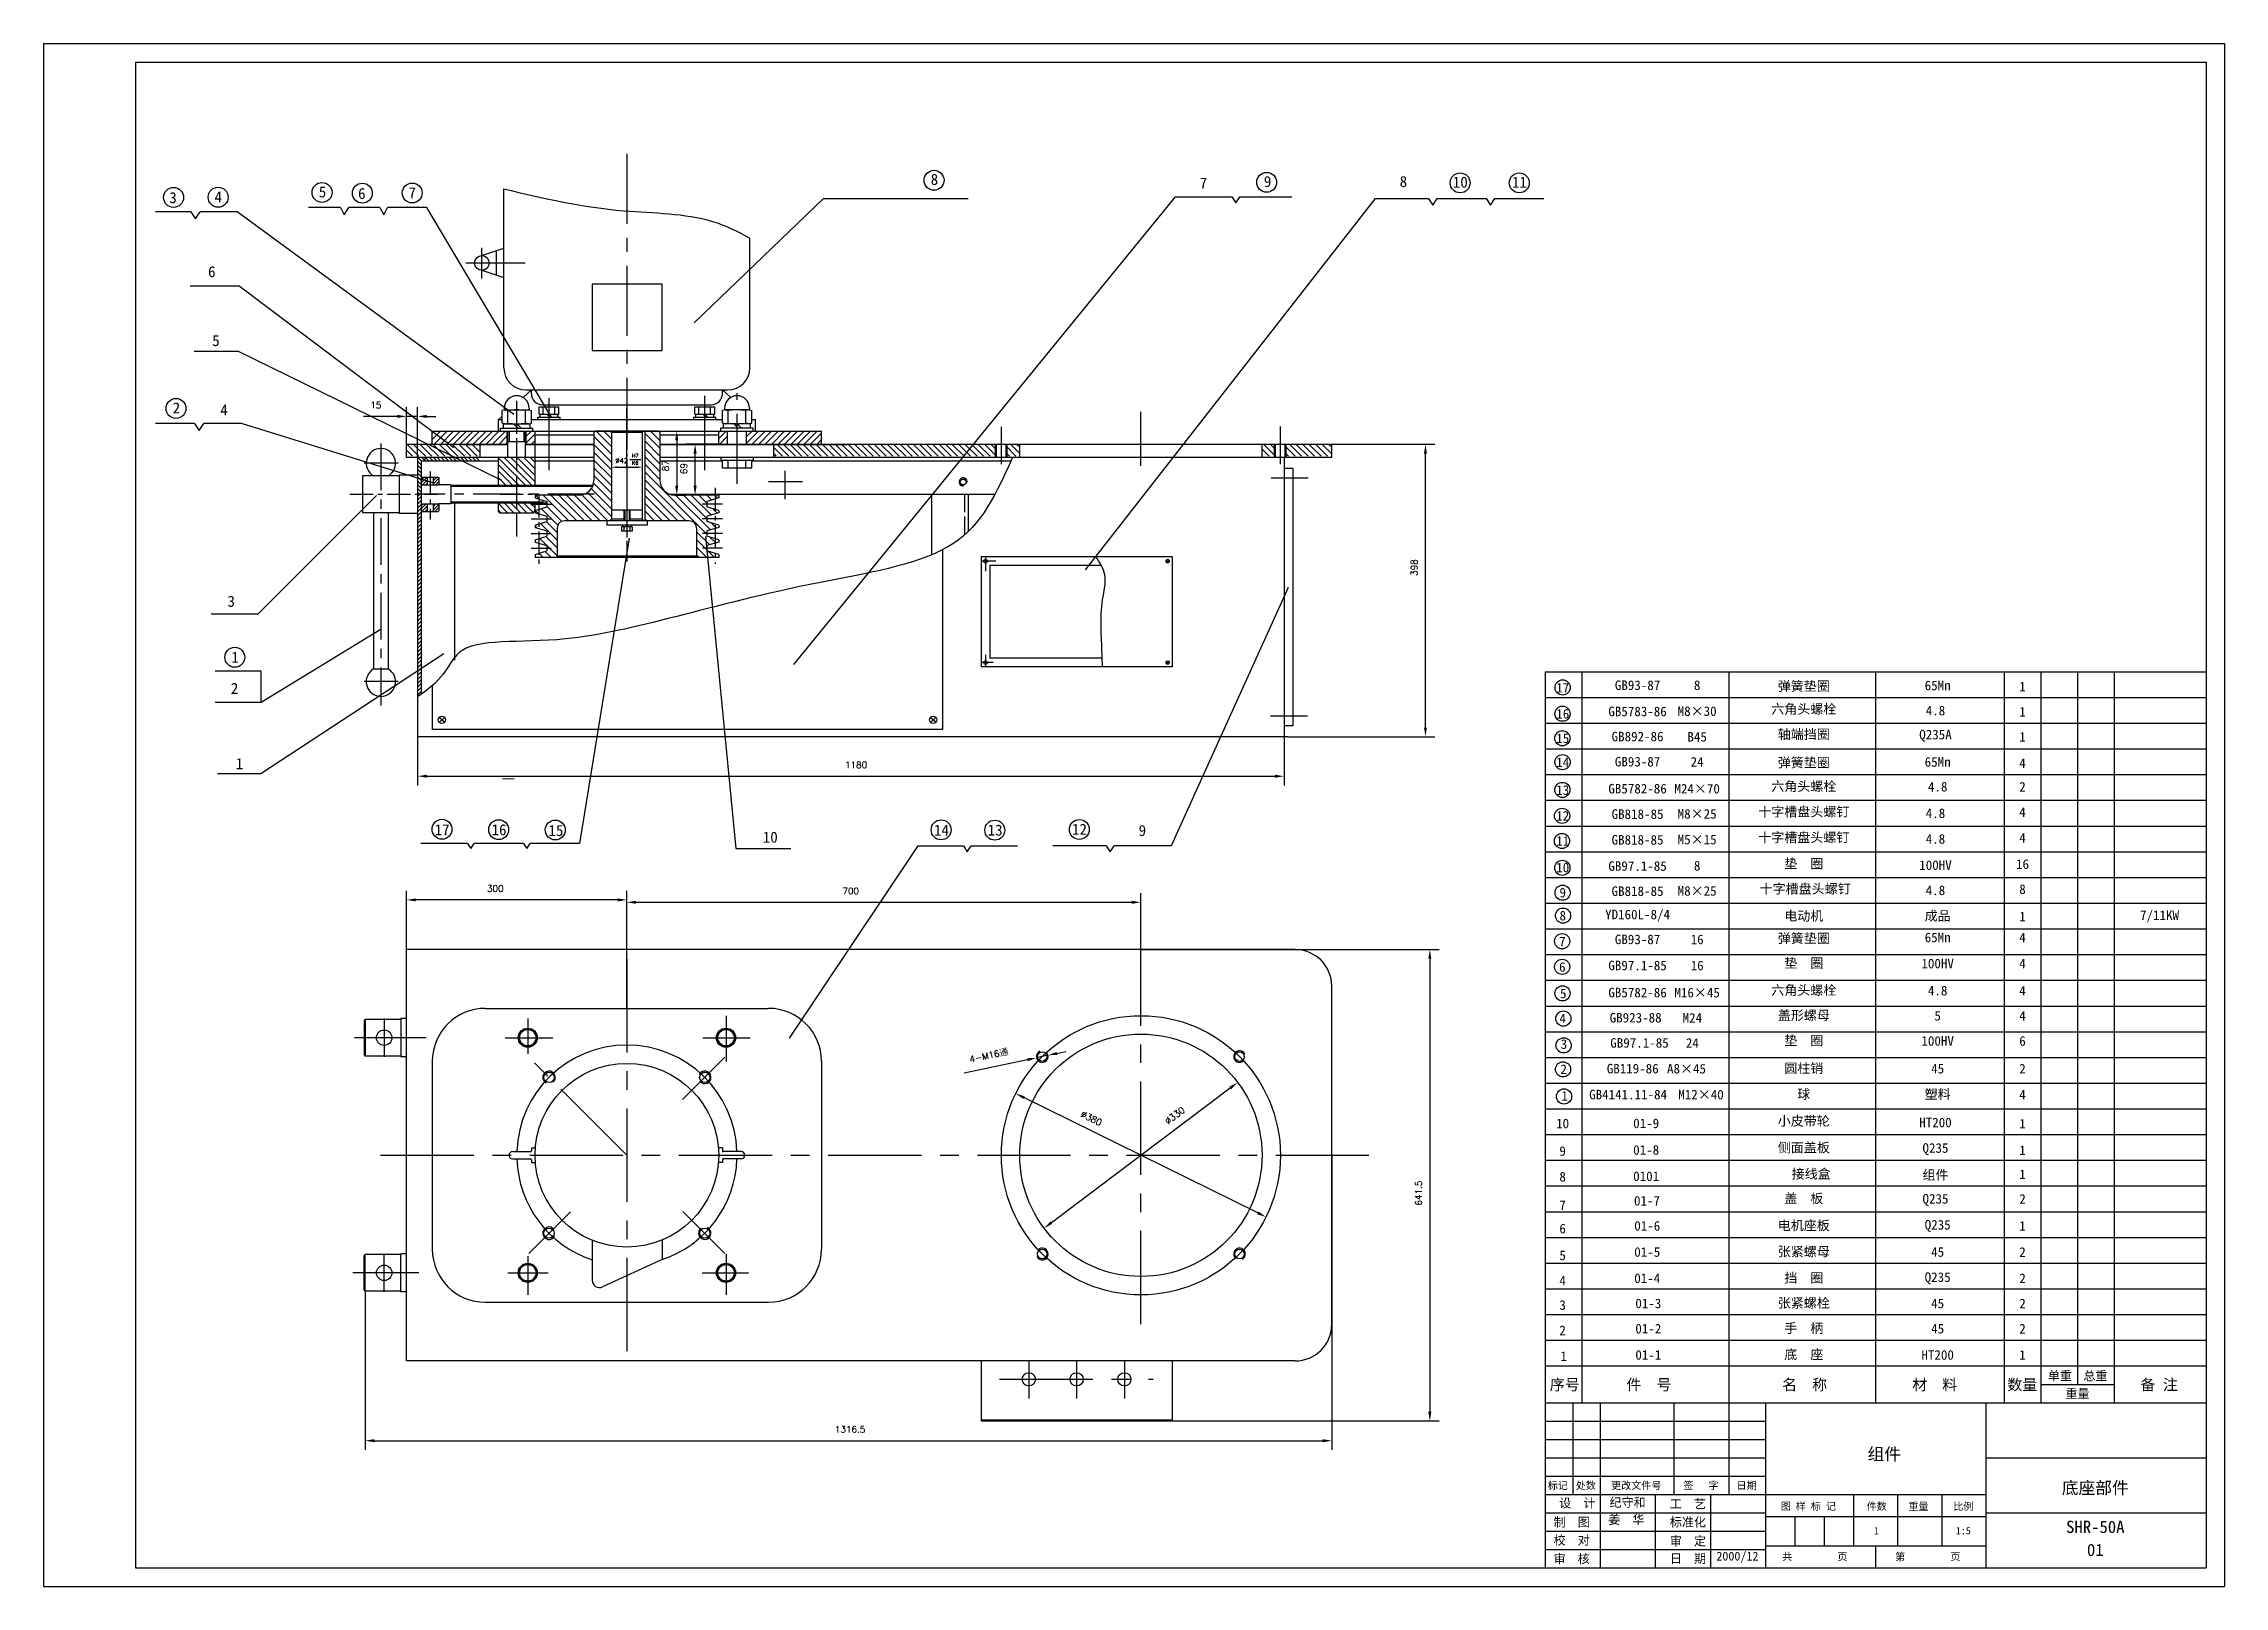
# Model space of a CAD drawing. Extents: x -1681 to 1289, y -1737 to 363.
import ezdxf

# ---------------------------------------------------------------- set-up
doc = ezdxf.new("R2010")
doc.units = 0
doc.header["$MEASUREMENT"] = 0
doc.linetypes.add('ACAD_ISO02W100', pattern=[15, 12, -3])
doc.linetypes.add('CENTER', pattern=[50.8, 31.75, -6.35, 6.35, -6.35])
doc.layers.get('0').update_dxf_attribs({"linetype": 'CONTINUOUS'})
doc.layers.get('DEFPOINTS').update_dxf_attribs({"linetype": 'CONTINUOUS'})
doc.layers.add('SMPEN_THICK', color=7, linetype='CONTINUOUS')
doc.styles.get("Standard").update_dxf_attribs({"font": 'txt.shx', "height": 8.8})
doc.dimstyles.get("Standard").update_dxf_attribs({"dimscale": 5, "dimtxt": 4.5, "dimasz": 5.5, "dimexe": 4.25, "dimexo": 0.625, "dimgap": 2.2, "dimtad": 1, "dimdec": 4, "dimlfac": -1, "dimdsep": 46, "dimlunit": 6, "dimtxsty": 'Standard', "dimcen": 2.5, "dimclrd": 2, "dimclre": 2, "dimclrt": 2, "dimadec": 0, "dimazin": 0, "dimtfac": 1, "dimtdec": 4, "dimtmove": 0, "dimatfit": 3, "dimfxl": 1, "dimtolj": 1, "dimtzin": 0, "dimarcsym": 0})
pattern_1 = [(135, (0, 2), (-4.419417, -4.419417), [])]

msp = doc.modelspace()

# ---------------------------------------------------------------- texts
at = {"color": 2, "linetype": 'ByBlock', "attachment_point": 5}
for s, insert, char_height in [('\\f仿宋_GB2312|b0|i0|c134|p49;8', (-467.48222, 178.10224), 15), ('\\f仿宋_GB2312|b0|i0|c134|p49;7', (-101.12553, 173.1859), 15), ('\\f仿宋_GB2312|b0|i0|c134|p49;9', (-13.69697, 175.15244), 15), ('\\f仿宋_GB2312|b0|i0|c134|p49;8', (171.24492, 175.15244), 15), ('\\f仿宋_GB2312|b0|i0|c134|p49;10', (248.70764, 174.37371), 15), ('\\f仿宋_GB2312|b0|i0|c134|p49;11', (329.22012, 174.37371), 15), ('\\f仿宋_GB2312|b0|i0|c134|p49;3', (-1504.39588, 153.21406), 15), ('\\f仿宋_GB2312|b0|i0|c134|p49;4', (-1442.90553, 154.284), 15), ('\\f仿宋_GB2312|b0|i0|c134|p49;5', (-1300.84661, 161.13404), 15), ('\\f仿宋_GB2312|b0|i0|c134|p49;6', (-1247.28146, 158.98666), 15), ('\\f仿宋_GB2312|b0|i0|c134|p49;7', (-1178.59422, 160.0566), 15), ('\\f仿宋_GB2312|b0|i0|c134|p49;6', (-1451.5603, 52.50642), 15), ('\\f仿宋_GB2312|b0|i0|c134|p49;5', (-1446.00393, -41.27305), 15), ('\\f仿宋_GB2312|b0|i0|c134|p49;2', (-1499.7895, -132.83425), 15), ('\\f仿宋_GB2312|b0|i0|c134|p49;4', (-1434.93459, -135.63829), 15), ('\\A1;∅42', (-893.37565, -204.57306), 6.8), ('H7', (-875.02646, -197.98995), 5), ('K6', (-875.02646, -207.6295), 5), ('\\f仿宋_GB2312|b0|i0|c134|p49;3', (-1425.23164, -396.19903), 15), ('\\f仿宋_GB2312|b0|i0|c134|p49;1', (-1419.84728, -472.13999), 15), ('\\f仿宋_GB2312|b0|i0|c134|p49;GB93-87', (490.1261, -510.40639), 13), ('\\f仿宋_GB2312|b0|i0|c134|p49;8', (571.27845, -510.48593), 13), ('\\f仿宋_GB2312|b0|i0|c134|p49;弹簧垫圈', (716.53054, -512.23465), 13), ('\\f仿宋_GB2312|b0|i0|c134|p49;65Mn', (898.83158, -510.74725), 13), ('\\f仿宋_GB2312|b0|i0|c134|p49;2', (-1420.67418, -514.62414), 15), ('\\f仿宋_GB2312|b0|i0|c134|p49;17', (388.24275, -513.70804), 13), ('\\f仿宋_GB2312|b0|i0|c134|p49;六角头螺栓', (716.53054, -543.43901), 13), ('\\f仿宋_GB2312|b0|i0|c134|p49;1', (1014.39741, -512.23465), 13), ('\\f仿宋_GB2312|b0|i0|c134|p49;16', (388.24275, -549.22808), 13), ('\\f仿宋_GB2312|b0|i0|c134|p49;GB5783-86', (490.1261, -546.07295), 13), ('\\f仿宋_GB2312|b0|i0|c134|p49;M8×30', (571.27845, -545.73414), 13), ('{\\f仿宋_GB2312|b0|i0|c134|p49;4.8}', (895.85505, -544.92641), 13), ('\\f仿宋_GB2312|b0|i0|c134|p49;1', (1014.39741, -546.41381), 13), ('\\f仿宋_GB2312|b0|i0|c134|p49;15', (388.24275, -582.63051), 13), ('\\f仿宋_GB2312|b0|i0|c134|p49;GB892-86', (490.1261, -580.28308), 13), ('\\f仿宋_GB2312|b0|i0|c134|p49;B45', (571.27845, -580.62704), 13), ('\\f仿宋_GB2312|b0|i0|c134|p49;轴端挡圈', (716.53054, -577.64914), 13), ('\\f仿宋_GB2312|b0|i0|c134|p49;Q235A', (895.85505, -579.13654), 13), ('\\f仿宋_GB2312|b0|i0|c134|p49;1', (1014.39741, -580.62394), 13), ('\\f仿宋_GB2312|b0|i0|c134|p49;1', (-1413.83799, -617.1074), 15), ('\\f仿宋_GB2312|b0|i0|c134|p49;14', (388.24275, -615.18783), 13), ('\\f仿宋_GB2312|b0|i0|c134|p49;GB93-87', (490.1261, -614.48681), 13), ('\\f仿宋_GB2312|b0|i0|c134|p49;24', (571.27845, -614.56634), 13), ('\\f仿宋_GB2312|b0|i0|c134|p49;弹簧垫圈', (716.53054, -616.31507), 13), ('\\f仿宋_GB2312|b0|i0|c134|p49;65Mn', (898.83158, -614.82767), 13), ('\\f仿宋_GB2312|b0|i0|c134|p49;4', (1014.39741, -616.31507), 13), ('\\f仿宋_GB2312|b0|i0|c134|p49;13', (388.24275, -653.14513), 13), ('\\f仿宋_GB2312|b0|i0|c134|p49;GB5782-86', (490.1261, -651.22242), 13), ('\\f仿宋_GB2312|b0|i0|c134|p49;M24×70', (571.27845, -651.30196), 13), ('\\f仿宋_GB2312|b0|i0|c134|p49;六角头螺栓', (716.53054, -648.58849), 13), ('{\\f仿宋_GB2312|b0|i0|c134|p49;4.8}', (898.83158, -648.58849), 13), ('\\f仿宋_GB2312|b0|i0|c134|p49;2', (1014.39741, -648.58849), 13), ('\\f仿宋_GB2312|b0|i0|c134|p49;12', (388.24275, -688.06585), 13), ('\\f仿宋_GB2312|b0|i0|c134|p49;GB818-85', (490.1261, -685.85089), 13), ('\\f仿宋_GB2312|b0|i0|c134|p49;M8×25', (571.27845, -685.5121), 13), ('\\f仿宋_GB2312|b0|i0|c134|p49;十字槽盘头螺钉', (716.53054, -683.21696), 13), ('{\\f仿宋_GB2312|b0|i0|c134|p49;4.8}', (895.85505, -684.70435), 13), ('\\f仿宋_GB2312|b0|i0|c134|p49;4', (1014.39741, -683.21696), 13), ('\\f仿宋_GB2312|b0|i0|c134|p49;17', (-1138.02154, -707.11013), 15), ('\\f仿宋_GB2312|b0|i0|c134|p49;16', (-1060.42542, -707.11013), 15), ('\\f仿宋_GB2312|b0|i0|c134|p49;15', (-982.97741, -708.20364), 15), ('\\f仿宋_GB2312|b0|i0|c134|p49;10', (-691.05221, -717.28099), 15), ('\\f仿宋_GB2312|b0|i0|c134|p49;14', (-457.96099, -707.65968), 15), ('\\f仿宋_GB2312|b0|i0|c134|p49;13', (-384.87019, -707.65968), 15), ('\\f仿宋_GB2312|b0|i0|c134|p49;12', (-269.86102, -706.34954), 15), ('\\f仿宋_GB2312|b0|i0|c134|p49;9', (-184.23708, -708.20364), 15), ('\\f仿宋_GB2312|b0|i0|c134|p49;十字槽盘头螺钉', (716.53054, -718.18664), 13), ('\\f仿宋_GB2312|b0|i0|c134|p49;4', (1014.39741, -718.18664), 13), ('\\f仿宋_GB2312|b0|i0|c134|p49;11', (388.24275, -722.19248), 13), ('\\f仿宋_GB2312|b0|i0|c134|p49;GB818-85', (490.1261, -720.82057), 13), ('\\f仿宋_GB2312|b0|i0|c134|p49;M5×15', (571.27845, -720.48178), 13), ('{\\f仿宋_GB2312|b0|i0|c134|p49;4.8}', (895.85505, -719.67404), 13), ('\\f仿宋_GB2312|b0|i0|c134|p49;10', (388.24275, -758.63149), 13), ('\\f仿宋_GB2312|b0|i0|c134|p49;GB97.1-85', (490.1261, -756.5181), 13), ('\\f仿宋_GB2312|b0|i0|c134|p49;8', (571.27845, -756.17932), 13), ('\\f仿宋_GB2312|b0|i0|c134|p49;垫  圈', (716.53054, -753.88417), 13), ('{\\f仿宋_GB2312|b0|i0|c134|p49;100HV}', (895.85505, -755.37157), 13), ('\\f仿宋_GB2312|b0|i0|c134|p49;16', (1014.39741, -753.88417), 13), ('\\f仿宋_GB2312|b0|i0|c134|p49;9', (388.24275, -792.78307), 13), ('\\f仿宋_GB2312|b0|i0|c134|p49;GB818-85', (490.1261, -790.72825), 13), ('\\f仿宋_GB2312|b0|i0|c134|p49;M8×25', (571.27845, -790.38946), 13), ('\\f仿宋_GB2312|b0|i0|c134|p49;十字槽盘头螺钉', (718.3767, -788.09431), 13), ('{\\f仿宋_GB2312|b0|i0|c134|p49;4.8}', (895.85505, -789.58171), 13), ('\\f仿宋_GB2312|b0|i0|c134|p49;8', (1014.39741, -788.09431), 13), ('\\f仿宋_GB2312|b0|i0|c134|p49;8', (388.24275, -824.09603), 13), ('\\f仿宋_GB2312|b0|i0|c134|p49;YD160L-8/4', (490.1261, -823.95255), 13), ('\\f仿宋_GB2312|b0|i0|c134|p49;电动机', (716.53054, -825.00884), 13), ('\\f仿宋_GB2312|b0|i0|c134|p49;成品', (898.83158, -825.00884), 13), ('\\f仿宋_GB2312|b0|i0|c134|p49;1', (1014.39741, -825.00884), 13), ('\\f仿宋_GB2312|b0|i0|c134|p49;7/11KW', (1201.00718, -825.00884), 13), ('\\f仿宋_GB2312|b0|i0|c134|p49;7', (387.66929, -859.30331), 13), ('\\f仿宋_GB2312|b0|i0|c134|p49;GB93-87', (490.1261, -856.34857), 13), ('\\f仿宋_GB2312|b0|i0|c134|p49;16', (571.27845, -856.4281), 13), ('\\f仿宋_GB2312|b0|i0|c134|p49;弹簧垫圈', (716.53054, -855.50988), 13), ('\\f仿宋_GB2312|b0|i0|c134|p49;65Mn', (898.83158, -853.71464), 13), ('\\f仿宋_GB2312|b0|i0|c134|p49;4', (1014.39741, -853.71464), 13), ('\\f仿宋_GB2312|b0|i0|c134|p49;6', (387.66929, -893.93747), 13), ('\\f仿宋_GB2312|b0|i0|c134|p49;GB97.1-85', (490.1261, -891.90666), 13), ('\\f仿宋_GB2312|b0|i0|c134|p49;16', (571.27845, -891.9862), 13), ('\\f仿宋_GB2312|b0|i0|c134|p49;垫  圈', (716.53054, -889.27273), 13), ('{\\f仿宋_GB2312|b0|i0|c134|p49;100HV}', (898.83158, -889.27273), 13), ('\\f仿宋_GB2312|b0|i0|c134|p49;4', (1014.39741, -889.27273), 13), ('\\f仿宋_GB2312|b0|i0|c134|p49;六角头螺栓', (716.53054, -926.14779), 13), ('{\\f仿宋_GB2312|b0|i0|c134|p49;4.8}', (898.83158, -926.14779), 13), ('\\f仿宋_GB2312|b0|i0|c134|p49;4', (1014.39741, -926.14779), 13), ('\\f仿宋_GB2312|b0|i0|c134|p49;5', (388.88011, -930.13217), 13), ('\\f仿宋_GB2312|b0|i0|c134|p49;GB5782-86', (490.1261, -928.78172), 13), ('\\f仿宋_GB2312|b0|i0|c134|p49;M16×45', (571.27845, -928.86126), 13), ('\\f仿宋_GB2312|b0|i0|c134|p49;4', (388.24275, -963.7789), 13), ('\\f仿宋_GB2312|b0|i0|c134|p49;GB923-88', (487.49064, -963.02285), 13), ('\\f仿宋_GB2312|b0|i0|c134|p49;M24', (564.68979, -963.10238), 13), ('\\f仿宋_GB2312|b0|i0|c134|p49;盖形螺母', (716.53054, -960.38891), 13), ('{\\f仿宋_GB2312|b0|i0|c134|p49;5}', (898.83158, -960.38891), 13), ('\\f仿宋_GB2312|b0|i0|c134|p49;4', (1014.39741, -960.38891), 13), ('\\f仿宋_GB2312|b0|i0|c134|p49;3', (389.83532, -998.98618), 13), ('\\f仿宋_GB2312|b0|i0|c134|p49;GB97.1-85', (492.76157, -997.26397), 13), ('\\f仿宋_GB2312|b0|i0|c134|p49;24', (564.68979, -997.34351), 13), ('\\f仿宋_GB2312|b0|i0|c134|p49;垫  圈', (716.53054, -994.63004), 13), ('{\\f仿宋_GB2312|b0|i0|c134|p49;100HV}', (898.83158, -994.63004), 13), ('\\f仿宋_GB2312|b0|i0|c134|p49;6', (1014.39741, -994.63004), 13), ('\\f仿宋_GB2312|b0|i0|c134|p49;2', (389.51747, -1032.96341), 13), ('\\f仿宋_GB2312|b0|i0|c134|p49;GB119-86', (483.53745, -1032.32424), 13), ('\\f仿宋_GB2312|b0|i0|c134|p49;A8×45', (556.7834, -1032.40379), 13), ('\\f仿宋_GB2312|b0|i0|c134|p49;圆柱销', (716.53054, -1032.32424), 13), ('\\f仿宋_GB2312|b0|i0|c134|p49;45', (898.83158, -1032.32424), 13), ('\\f仿宋_GB2312|b0|i0|c134|p49;2', (1014.39741, -1032.32424), 13), ('\\f仿宋_GB2312|b0|i0|c134|p49;1', (390.79218, -1069.325), 13), ('\\f仿宋_GB2312|b0|i0|c134|p49;GB4141.11-84', (477.26043, -1067.62535), 13), ('\\f仿宋_GB2312|b0|i0|c134|p49;M12×40', (576.54939, -1067.62535), 13), ('\\f仿宋_GB2312|b0|i0|c134|p49;球', (716.53054, -1067.62535), 13), ('\\f仿宋_GB2312|b0|i0|c134|p49;塑料', (898.83158, -1067.62535), 13), ('\\f仿宋_GB2312|b0|i0|c134|p49;4', (1014.39741, -1067.62535), 13), ('\\f仿宋_GB2312|b0|i0|c134|p49;小皮带轮', (716.53054, -1104.17295), 13), ('\\f仿宋_GB2312|b0|i0|c134|p49;10', (388.06025, -1106.95941), 13), ('\\f仿宋_GB2312|b0|i0|c134|p49;01-9', (501.85698, -1106.80688), 13), ('\\f仿宋_GB2312|b0|i0|c134|p49;HT200', (895.85505, -1105.66035), 13), ('\\f仿宋_GB2312|b0|i0|c134|p49;1', (1014.39741, -1107.14774), 13), ('\\f仿宋_GB2312|b0|i0|c134|p49;9', (388.06025, -1144.52188), 13), ('\\f仿宋_GB2312|b0|i0|c134|p49;01-8', (501.85698, -1143.04533), 13), ('\\f仿宋_GB2312|b0|i0|c134|p49;侧面盖板', (716.53054, -1140.41139), 13), ('\\f仿宋_GB2312|b0|i0|c134|p49;Q235', (895.85505, -1141.89879), 13), ('\\f仿宋_GB2312|b0|i0|c134|p49;1', (1014.39741, -1143.38619), 13), ('\\f仿宋_GB2312|b0|i0|c134|p49;8', (388.06025, -1179.44259), 13), ('\\f仿宋_GB2312|b0|i0|c134|p49;0101', (501.85698, -1178.74286), 13), ('\\f仿宋_GB2312|b0|i0|c134|p49;接线盒 ', (726.61761, -1176.10892), 13), ('\\f仿宋_GB2312|b0|i0|c134|p49;组件', (895.85505, -1177.59632), 13), ('\\f仿宋_GB2312|b0|i0|c134|p49;1', (1014.39741, -1176.10892), 13), ('\\f仿宋_GB2312|b0|i0|c134|p49;7', (388.06025, -1218.02816), 13), ('\\f仿宋_GB2312|b0|i0|c134|p49;01-7', (502.97639, -1212.18775), 13), ('\\f仿宋_GB2312|b0|i0|c134|p49;盖  板', (716.53054, -1209.55382), 13), ('\\f仿宋_GB2312|b0|i0|c134|p49;Q235', (895.85505, -1211.04121), 13), ('\\f仿宋_GB2312|b0|i0|c134|p49;2', (1014.39741, -1209.55382), 13), ('\\f仿宋_GB2312|b0|i0|c134|p49;6', (388.06025, -1250.02148), 13), ('\\f仿宋_GB2312|b0|i0|c134|p49;01-6', (503.30342, -1246.34954), 13), ('\\f仿宋_GB2312|b0|i0|c134|p49;电机座板', (716.53054, -1246.34954), 13), ('\\f仿宋_GB2312|b0|i0|c134|p49;Q235', (898.83158, -1246.34954), 13), ('\\f仿宋_GB2312|b0|i0|c134|p49;1', (1014.39741, -1246.34954), 13), ('\\f仿宋_GB2312|b0|i0|c134|p49;01-5', (503.30342, -1281.90762), 13), ('\\f仿宋_GB2312|b0|i0|c134|p49;张紧螺母', (716.53054, -1281.90762), 13), ('\\f仿宋_GB2312|b0|i0|c134|p49;45', (898.83158, -1281.90762), 13), ('\\f仿宋_GB2312|b0|i0|c134|p49;2', (1014.39741, -1281.90762), 13), ('\\f仿宋_GB2312|b0|i0|c134|p49;5', (388.06025, -1286.46049), 13), ('\\f仿宋_GB2312|b0|i0|c134|p49;4', (388.06025, -1320.75839), 13), ('\\f仿宋_GB2312|b0|i0|c134|p49;01-4', (503.30343, -1317.68159), 13), ('\\f仿宋_GB2312|b0|i0|c134|p49;挡  圈', (716.53054, -1317.68159), 13), ('\\f仿宋_GB2312|b0|i0|c134|p49;Q235', (898.83158, -1317.68159), 13), ('\\f仿宋_GB2312|b0|i0|c134|p49;2', (1014.39741, -1317.68159), 13), ('\\f仿宋_GB2312|b0|i0|c134|p49;3', (388.06025, -1354.16081), 13), ('\\f仿宋_GB2312|b0|i0|c134|p49;01-3', (504.76979, -1351.92271), 13), ('\\f仿宋_GB2312|b0|i0|c134|p49;张紧螺栓', (716.53054, -1351.92271), 13), ('\\f仿宋_GB2312|b0|i0|c134|p49;45', (898.83158, -1351.92271), 13), ('\\f仿宋_GB2312|b0|i0|c134|p49;2', (1014.39741, -1351.92271), 13), ('\\f仿宋_GB2312|b0|i0|c134|p49;2', (388.06025, -1388.55928), 13), ('\\f仿宋_GB2312|b0|i0|c134|p49;01-2', (504.76979, -1386.27896), 13), ('\\f仿宋_GB2312|b0|i0|c134|p49;手  柄', (716.53054, -1386.27896), 13), ('\\f仿宋_GB2312|b0|i0|c134|p49;45', (898.83158, -1386.27896), 13), ('\\f仿宋_GB2312|b0|i0|c134|p49;2', (1014.39741, -1386.27896), 13), ('\\f仿宋_GB2312|b0|i0|c134|p49;1', (389.52661, -1423.53278), 13), ('\\f仿宋_GB2312|b0|i0|c134|p49;01-1', (504.76979, -1422.06727), 13), ('\\f仿宋_GB2312|b0|i0|c134|p49;底  座', (716.53054, -1422.06727), 13), ('\\f仿宋_GB2312|b0|i0|c134|p49;HT200', (898.83158, -1422.06727), 13), ('\\f仿宋_GB2312|b0|i0|c134|p49;1', (1014.39741, -1422.06727), 13), ('\\f仿宋_GB2312|b0|i0|c134|p49;序号', (390.99297, -1463.22802), 15), ('\\f仿宋_GB2312|b0|i0|c134|p49;件  号', (505.7062, -1463.22802), 15), ('\\f仿宋_GB2312|b0|i0|c134|p49;名  称', (717.64284, -1463.22802), 15), ('\\f仿宋_GB2312|b0|i0|c134|p49;材  料', (894.80111, -1463.22802), 15), ('\\f仿宋_GB2312|b0|i0|c134|p49;数量', (1014.16489, -1463.22802), 15), ('\\f仿宋_GB2312|b0|i0|c134|p49;单重', (1065.32079, -1451.0754), 12), ('\\f仿宋_GB2312|b0|i0|c134|p49;总重', (1113.66295, -1451.0754), 12), ('\\f仿宋_GB2312|b0|i0|c134|p49;备 注', (1200.41888, -1463.22802), 15), ('\\f仿宋_GB2312|b0|i0|c134|p49;重量', (1089.34358, -1475.08423), 12), ('\\f仿宋_GB2312|b0|i0|c134|p49; 组件', (820.49206, -1557.74138), 16.72), ('\\f仿宋_GB2312|b0|i0|c134|p49;标记', (381.48047, -1600.24279), 10.032), ('\\f仿宋_GB2312|b0|i0|c134|p49;处数', (419.70064, -1600.24279), 10.032), ('\\f仿宋_GB2312|b0|i0|c134|p49;更改文件号', (488.36737, -1600.24279), 10.032), ('\\f仿宋_GB2312|b0|i0|c134|p49;签   字', (576.4681, -1600.24279), 10.032), ('\\f仿宋_GB2312|b0|i0|c134|p49;日期', (638.65683, -1600.24279), 10.032), ('\\f仿宋_GB2312|b0|i0|c134|p49;底座部件', (1113.5027, -1603.75913), 16.72), ('\\f仿宋_GB2312|b0|i0|c134|p49;设  计 ', (408.04493, -1624.35289), 12.0384), ('\\f仿宋_GB2312|b0|i0|c134|p49;纪守和', (476.51966, -1623.45265), 12.0384), ('\\f仿宋_GB2312|b0|i0|c134|p49;工  艺 ', (558.70386, -1625.20341), 12.0384), ('\\f仿宋_GB2312|b0|i0|c134|p49;图 样 标 记', (722.69141, -1628.48954), 10.032), ('\\f仿宋_GB2312|b0|i0|c134|p49;件数', (815.76403, -1628.62245), 10.032), ('\\f仿宋_GB2312|b0|i0|c134|p49;重量', (872.61083, -1628.62245), 10.032), ('\\f仿宋_GB2312|b0|i0|c134|p49;比例', (933.76341, -1628.62245), 10.032), ('\\f仿宋_GB2312|b0|i0|c134|p49;制  图', (400.40091, -1650.35518), 12.0384), ('\\f仿宋_GB2312|b0|i0|c134|p49;姜  华', (474.71769, -1646.85885), 12.0384), ('\\f仿宋_GB2312|b0|i0|c134|p49;标准化 ', (558.70386, -1650.22604), 12.0384), ('\\f仿宋_GB2312|b0|i0|c134|p49;1', (815.58191, -1661.23795), 10.032), ('\\f仿宋_GB2312|b0|i0|c134|p49;1:5', (933.76341, -1661.23795), 10.032), ('\\f仿宋_GB2312|b0|i0|c134|p49;SHR-50A', (1113.5027, -1656.08758), 16.72), ('\\f仿宋_GB2312|b0|i0|c134|p49;校  对', (400.40091, -1674.92913), 12.0384), ('\\f仿宋_GB2312|b0|i0|c134|p49;审  核', (400.40091, -1700.1761), 12.0384), ('\\f仿宋_GB2312|b0|i0|c134|p49;审  定 ', (558.70386, -1676.1282), 12.0384), ('\\f仿宋_GB2312|b0|i0|c134|p49;日  期 ', (558.70386, -1699.90085), 12.0384), ('\\f仿宋_GB2312|b0|i0|c134|p49;2000/12', (626.08287, -1697.2722), 12.0384), ('\\f仿宋_GB2312|b0|i0|c134|p49;共         页', (731.51756, -1697.16057), 10.032), ('\\f仿宋_GB2312|b0|i0|c134|p49;第         页', (885.34464, -1697.16057), 10.032), ('\\f仿宋_GB2312|b0|i0|c134|p49;01', (1113.5027, -1687.48465), 16.72)]:
    msp.add_mtext(s, dxfattribs=dict(at, insert=insert, char_height=char_height))

# ---------------------------------------------------------------- blocks, each defined once
blk = doc.blocks.new('*D0')
at = {"color": 2, "lineweight": -2, "transparency": 16777216}
for p, q in [((-886.3, -950.2), (-886.3, -793.3)), ((-186.3, -910.2), (-186.3, -793.3)), ((-873.8, -805.8), (-198.8, -805.8))]:
    blk.add_line(p, q, dxfattribs=at)
at = {"color": 2, "transparency": 16777216}
for points in [[(-873.8, -803.7), (-873.8, -807.9), (-886.3, -805.8)], [(-198.8, -803.7), (-198.8, -807.9), (-186.3, -805.8)]]:
    blk.add_solid(points, dxfattribs=at)
at = {"layer": 'DEFPOINTS', "color": 0, "transparency": 16777216}
for p in [(-186.3, -805.8), (-186.3, -910.2), (-886.3, -950.2)]:
    blk.add_point(p, dxfattribs=at)
at = {"color": 2, "transparency": 16777216, "insert": (-581.5, -790.4), "char_height": 8.8, "attachment_point": 5}
blk.add_mtext('\\A1;700', dxfattribs=at)
blk = doc.blocks.new('*D1')
at = {"color": 2, "lineweight": -2, "transparency": 16777216}
blk.add_line((-308.2, -1241.8), (-64.5, -1058.5), dxfattribs=at)
at = {"color": 2, "transparency": 16777216}
for points in [[(-65.7, -1056.8), (-63.2, -1060.1), (-54.5, -1051)], [(-309.4, -1240.2), (-306.9, -1243.5), (-318.2, -1249.4)]]:
    blk.add_solid(points, dxfattribs=at)
at = {"layer": 'DEFPOINTS', "color": 0, "transparency": 16777216}
for p in [(-54.5, -1051), (-318.2, -1249.4)]:
    blk.add_point(p, dxfattribs=at)
at = {"color": 2, "transparency": 16777216, "insert": (-140.1, -1096.1), "char_height": 8.8, "attachment_point": 5, "rotation": 36.9572}
blk.add_mtext('\\A1;∅330', dxfattribs=at)
blk = doc.blocks.new('*D2')
at = {"color": 2, "lineweight": -2, "transparency": 16777216}
blk.add_line((-27.1, -1228.6), (-345.5, -1071.7), dxfattribs=at)
at = {"color": 2, "transparency": 16777216}
for points in [[(-344.6, -1069.8), (-346.5, -1073.6), (-356.8, -1066.2)], [(-26.2, -1226.7), (-28, -1230.5), (-15.9, -1234.1)]]:
    blk.add_solid(points, dxfattribs=at)
at = {"layer": 'DEFPOINTS', "color": 0, "transparency": 16777216}
for p in [(-356.8, -1066.2), (-15.9, -1234.1)]:
    blk.add_point(p, dxfattribs=at)
at = {"color": 2, "transparency": 16777216, "insert": (-253.7, -1099.8), "char_height": 8.8, "attachment_point": 5, "rotation": 333.7729}
blk.add_mtext('\\A1;∅380', dxfattribs=at)
blk = doc.blocks.new('*D3')
at = {"color": 2, "lineweight": -2, "transparency": 16777216}
for p, q in [((-300.6, -1011.5), (-288.4, -1008.9)), ((-340.7, -1020.1), (-426.8, -1038.5)), ((-312.8, -1014.1), (-328.5, -1017.5))]:
    blk.add_line(p, q, dxfattribs=at)
at = {"color": 2, "transparency": 16777216}
for points in [[(-301.1, -1009.5), (-300.2, -1013.5), (-312.8, -1014.1)], [(-341.2, -1018.1), (-340.3, -1022.1), (-328.5, -1017.5)]]:
    blk.add_solid(points, dxfattribs=at)
at = {"layer": 'DEFPOINTS', "color": 0, "transparency": 16777216}
for p in [(-328.5, -1017.5), (-312.8, -1014.1)]:
    blk.add_point(p, dxfattribs=at)
at = {"color": 2, "transparency": 16777216, "insert": (-393.3, -1014.6), "char_height": 8.8, "attachment_point": 5, "rotation": 12.0914}
blk.add_mtext('\\A1;4-M16\\fTxt|b0|i0|c134|p2;通', dxfattribs=at)
blk = doc.blocks.new('*D4')
at = {"color": 2, "lineweight": -2, "transparency": 16777216}
for p, q in [((73.7, -1150.2), (73.7, -1551.2)), ((-1242.8, -1335.2), (-1242.8, -1551.2)), ((-1230.3, -1538.7), (61.2, -1538.7))]:
    blk.add_line(p, q, dxfattribs=at)
at = {"color": 2, "transparency": 16777216}
for points in [[(-1230.3, -1536.6), (-1230.3, -1540.8), (-1242.8, -1538.7)], [(61.2, -1536.6), (61.2, -1540.8), (73.7, -1538.7)]]:
    blk.add_solid(points, dxfattribs=at)
at = {"layer": 'DEFPOINTS', "color": 0, "transparency": 16777216}
for p in [(73.7, -1150.2), (-1242.8, -1335.2), (73.7, -1538.7)]:
    blk.add_point(p, dxfattribs=at)
at = {"color": 2, "transparency": 16777216, "insert": (-582.3, -1523.3), "char_height": 8.8, "attachment_point": 5}
blk.add_mtext('\\A1;1316.5', dxfattribs=at)
blk = doc.blocks.new('*D5')
at = {"color": 2, "lineweight": -2, "transparency": 16777216}
for p, q in [((-186.3, -870.2), (219.7, -870.2)), ((207.2, -882.7), (207.2, -1499.2)), ((-143.8, -1511.7), (219.7, -1511.7))]:
    blk.add_line(p, q, dxfattribs=at)
at = {"color": 2, "transparency": 16777216}
for points in [[(205.1, -882.7), (209.3, -882.7), (207.2, -870.2)], [(205.1, -1499.2), (209.3, -1499.2), (207.2, -1511.7)]]:
    blk.add_solid(points, dxfattribs=at)
at = {"layer": 'DEFPOINTS', "color": 0, "transparency": 16777216}
for p in [(-186.3, -870.2), (-143.8, -1511.7), (207.2, -1511.7)]:
    blk.add_point(p, dxfattribs=at)
at = {"color": 2, "transparency": 16777216, "insert": (191.8, -1201.7), "char_height": 8.8, "attachment_point": 5, "rotation": 90}
blk.add_mtext('\\A1;641.5', dxfattribs=at)
blk = doc.blocks.new('*D6')
at = {"color": 2, "lineweight": -2, "transparency": 16777216}
for p, q in [((73.7, -182.4), (213.8, -182.4)), ((201.3, -567.9), (201.3, -194.9)), ((13.7, -580.4), (213.8, -580.4))]:
    blk.add_line(p, q, dxfattribs=at)
at = {"color": 2, "transparency": 16777216}
for points in [[(199.2, -194.9), (203.3, -194.9), (201.3, -182.4)], [(199.2, -567.9), (203.3, -567.9), (201.3, -580.4)]]:
    blk.add_solid(points, dxfattribs=at)
at = {"layer": 'DEFPOINTS', "color": 0, "transparency": 16777216}
for p in [(73.7, -182.4), (201.3, -182.4), (13.7, -580.4)]:
    blk.add_point(p, dxfattribs=at)
at = {"color": 2, "transparency": 16777216, "insert": (185.9, -350.2), "char_height": 8.8, "attachment_point": 5, "rotation": 90}
blk.add_mtext('\\A1;398', dxfattribs=at)
blk = doc.blocks.new('*D7')
at = {"color": 2, "lineweight": -2, "transparency": 16777216}
for p, q in [((-1186.3, -990.2), (-1186.3, -790)), ((-886.3, -950.2), (-886.3, -790)), ((-898.8, -802.5), (-1173.8, -802.5))]:
    blk.add_line(p, q, dxfattribs=at)
at = {"color": 2, "transparency": 16777216}
for points in [[(-1173.8, -800.5), (-1173.8, -804.6), (-1186.3, -802.5)], [(-898.8, -800.5), (-898.8, -804.6), (-886.3, -802.5)]]:
    blk.add_solid(points, dxfattribs=at)
at = {"layer": 'DEFPOINTS', "color": 0, "transparency": 16777216}
for p in [(-1186.3, -802.5), (-886.3, -950.2), (-1186.3, -990.2)]:
    blk.add_point(p, dxfattribs=at)
at = {"color": 2, "transparency": 16777216, "insert": (-1065.5, -787.1), "char_height": 8.8, "attachment_point": 5}
blk.add_mtext('\\A1;300', dxfattribs=at)
blk = doc.blocks.new('*D8')
at = {"color": 2, "lineweight": -2, "transparency": 16777216}
for p, q in [((-761.3, -182.4), (-805.9, -182.4)), ((-793.4, -238.9), (-793.4, -194.9)), ((-761.3, -251.4), (-805.9, -251.4))]:
    blk.add_line(p, q, dxfattribs=at)
at = {"color": 2, "transparency": 16777216}
for points in [[(-795.5, -194.9), (-791.3, -194.9), (-793.4, -182.4)], [(-795.5, -238.9), (-791.3, -238.9), (-793.4, -251.4)]]:
    blk.add_solid(points, dxfattribs=at)
at = {"layer": 'DEFPOINTS', "color": 0, "transparency": 16777216}
for p in [(-793.4, -182.4), (-761.3, -182.4), (-761.3, -251.4)]:
    blk.add_point(p, dxfattribs=at)
at = {"color": 2, "transparency": 16777216, "insert": (-808.8, -215.4), "char_height": 8.8, "attachment_point": 5, "rotation": 90}
blk.add_mtext('\\A1;69', dxfattribs=at)
blk = doc.blocks.new('*D9')
at = {"color": 2, "lineweight": -2, "transparency": 16777216}
for p, q in [((-843.3, -164.4), (-805.9, -164.4)), ((-818.4, -176.9), (-818.4, -238.9)), ((-820, -251.4), (-805.9, -251.4))]:
    blk.add_line(p, q, dxfattribs=at)
at = {"color": 2, "transparency": 16777216}
for points in [[(-820.5, -176.9), (-816.4, -176.9), (-818.4, -164.4)], [(-820.5, -238.9), (-816.4, -238.9), (-818.4, -251.4)]]:
    blk.add_solid(points, dxfattribs=at)
at = {"layer": 'DEFPOINTS', "color": 0, "transparency": 16777216}
for p in [(-843.3, -164.4), (-820, -251.4), (-818.4, -251.4)]:
    blk.add_point(p, dxfattribs=at)
at = {"color": 2, "transparency": 16777216, "insert": (-833.8, -211.4), "char_height": 8.8, "attachment_point": 5, "rotation": 90}
blk.add_mtext('\\A1;87', dxfattribs=at)
blk = doc.blocks.new('*D10')
at = {"color": 2, "lineweight": -2, "transparency": 16777216}
for p, q in [((-1198.8, -144.4), (-1245.1, -144.4)), ((-1186.3, -200.4), (-1186.3, -131.9)), ((-1171.3, -144.4), (-1186.3, -144.4)), ((-1171.3, -200.4), (-1171.3, -131.9)), ((-1158.8, -144.4), (-1146.3, -144.4))]:
    blk.add_line(p, q, dxfattribs=at)
at = {"color": 2, "transparency": 16777216}
for points in [[(-1198.8, -142.3), (-1198.8, -146.5), (-1186.3, -144.4)], [(-1158.8, -142.3), (-1158.8, -146.5), (-1171.3, -144.4)]]:
    blk.add_solid(points, dxfattribs=at)
at = {"layer": 'DEFPOINTS', "color": 0, "transparency": 16777216}
for p in [(-1171.3, -144.4), (-1186.3, -200.4), (-1171.3, -200.4)]:
    blk.add_point(p, dxfattribs=at)
at = {"color": 2, "transparency": 16777216, "insert": (-1228.2, -129), "char_height": 8.8, "attachment_point": 5}
blk.add_mtext('\\A1;15', dxfattribs=at)
blk = doc.blocks.new('*D11')
at = {"color": 2, "lineweight": -2, "transparency": 16777216}
for p, q in [((-1171.3, -580.4), (-1171.3, -646.7)), ((8.7, -580.4), (8.7, -646.7)), ((-1158.8, -634.2), (-3.8, -634.2))]:
    blk.add_line(p, q, dxfattribs=at)
at = {"color": 2, "transparency": 16777216}
for points in [[(-1158.8, -632.1), (-1158.8, -636.3), (-1171.3, -634.2)], [(-3.8, -632.1), (-3.8, -636.3), (8.7, -634.2)]]:
    blk.add_solid(points, dxfattribs=at)
at = {"layer": 'DEFPOINTS', "color": 0, "transparency": 16777216}
for p in [(-1171.3, -580.4), (8.7, -580.4), (8.7, -634.2)]:
    blk.add_point(p, dxfattribs=at)
at = {"color": 2, "transparency": 16777216, "insert": (-574.2, -618.8), "char_height": 8.8, "attachment_point": 5}
blk.add_mtext('\\A1;1180', dxfattribs=at)

# ---------------------------------------------------------------- dimensions: what is measured, and where the dimension line sits
for base, p1, p2, picture, middle in [((-1171.31827, -144.3723), (-1186.31827, -200.4455), (-1171.31827, -200.4455), '*D10', (-1228.18494, -144.3723)), ((8.68173, -634.20823), (-1171.31827, -580.4455), (8.68173, -580.4455), '*D11', (-574.24792, -634.20823)), ((-1186.31827, -802.53666), (-886.31827, -950.15453), (-1186.31827, -990.15453), '*D7', (-1065.47339, -802.53666)), ((-186.31827, -805.78389), (-886.31827, -950.15453), (-186.31827, -910.15453), '*D0', (-581.48423, -805.78389)), ((73.68173, -1538.71942), (-1242.81827, -1335.15453), (73.68173, -1150.15453), '*D4', (-582.33065, -1538.71942))]:
    dim = msp.add_linear_dim(base=base, p1=p1, p2=p2, dimstyle='Standard', override={"dimtxt": 3.5, "dimasz": 2.5, "dimexe": 2.5, "dimexo": 0, "dimlunit": 2, "dimtfac": 5, "dimatfit": 1, "dimtzin": 8})
    dim.commit()
    dim.dimension.update_dxf_attribs({"geometry": picture, "text_midpoint": middle, "dimtype": 160})
for base, p1, p2, picture, middle in [((-818.43556, -251.4455), (-843.31827, -164.4455), (-820.0052, -251.4455), '*D9', (-818.43556, -211.35509)), ((-793.40272, -182.4455), (-761.31827, -251.4455), (-761.31827, -182.4455), '*D8', (-793.40272, -215.35705)), ((201.26101, -182.4455), (13.68173, -580.4455), (73.68173, -182.4455), '*D6', (201.26101, -350.19617)), ((207.2052, -1511.65453), (-186.31827, -870.15453), (-143.81827, -1511.65453), '*D5', (207.2052, -1201.72382))]:
    dim = msp.add_linear_dim(base=base, p1=p1, p2=p2, angle=90, dimstyle='Standard', override={"dimtxt": 3.5, "dimasz": 2.5, "dimexe": 2.5, "dimexo": 0, "dimlunit": 2, "dimtfac": 5, "dimatfit": 1, "dimtzin": 8})
    dim.commit()
    dim.dimension.update_dxf_attribs({"geometry": picture, "text_midpoint": middle, "dimtype": 160})
dim = msp.add_diameter_dim_2p(p1=(-312.84604, -1014.12847), p2=(-328.49108, -1017.48001), text='4-M16\\fTxt|b0|i0|c134|p2;通', dimstyle='Standard', override={"dimtxt": 3.5, "dimasz": 2.5, "dimexe": 2.5, "dimexo": 0, "dimlunit": 2, "dimtfac": 5, "dimatfit": 1, "dimtzin": 8})
dim.commit()
dim.dimension.update_dxf_attribs({"geometry": '*D3', "text_midpoint": (-389.88916, -1030.63293), "dimtype": 163})
for p1, p2, picture, middle in [((-15.87894, -1234.12139), (-356.7576, -1066.18766), '*D2', (-260.54552, -1113.5865)), ((-318.16723, -1249.3556), (-54.46932, -1050.95345), '*D1', (-130.82459, -1108.40195))]:
    dim = msp.add_diameter_dim_2p(p1=p1, p2=p2, dimstyle='Standard', override={"dimtxt": 3.5, "dimasz": 2.5, "dimexe": 2.5, "dimexo": 0, "dimlunit": 2, "dimtfac": 5, "dimatfit": 1, "dimtzin": 8})
    dim.commit()
    dim.dimension.update_dxf_attribs({"geometry": picture, "text_midpoint": middle, "dimtype": 163})

# ---------------------------------------------------------------- hatches: boundary and pattern name
h = msp.add_hatch()
h.set_pattern_fill('ANSI31', color=256, scale=50, style=0)
h.set_pattern_definition([(45, (0, 109.405), (-4.419417, 4.419417), [])])
h.paths.add_polyline_path([(-1128.44931, -182.4455), (-1151.31827, -165.21416), (-1151.31827, -182.4455)], flags=16)
h.paths.add_polyline_path([(-1049.31827, -182.4455), (-1049.31827, -164.4455), (-1151.31827, -164.4455), (-1151.31827, -165.21416), (-1128.44931, -182.4455)])
h.paths.add_polyline_path([(-1011.31827, -164.4455), (-1023.31827, -164.4455), (-1023.31827, -182.4455), (-1011.31827, -182.4455), (-1011.31827, -180.4455)])
h.paths.add_polyline_path([(-749.31827, -164.4455), (-761.31827, -164.4455), (-761.31827, -182.4455), (-749.31827, -182.4455)])
h.paths.add_polyline_path([(-723.31827, -164.4455), (-723.31827, -182.4455), (-621.31827, -182.4455), (-621.31827, -164.4455)])
h = msp.add_hatch()
h.set_pattern_fill('ANSI31', color=256, scale=50, angle=90, style=0)
h.set_pattern_definition(pattern_1)
h.paths.add_polyline_path([(-1153.95958, -182.4455), (-1186.31827, -182.4455), (-1186.31827, -198.4455), (-1120.90986, -198.4455)])
h.paths.add_polyline_path([(-1086.31827, -182.4455), (-1153.95958, -182.4455), (-1120.90986, -198.4455), (-1086.31827, -198.4455)])
h = msp.add_hatch()
h.set_pattern_fill('ANSI31', color=256, scale=30, angle=90, style=0)
h.set_pattern_definition([(135, (75, 107.4053), (-2.65165, -2.65165), [])])
h.paths.add_polyline_path([(-1171.31827, -226.12035), (-1166.52532, -228.15255), (-1166.31827, -227.9455), (-1166.31827, -205.4455), (-1086.31827, -205.4455), (-1086.31827, -200.4455), (-1171.31827, -200.4455)])
h.paths.add_polyline_path([(-1166.31827, -228.24034), (-1171.31827, -226.12035), (-1171.31827, -250.4455), (-1166.31827, -250.4455)])
h = msp.add_hatch()
h.set_pattern_fill('ANSI31', color=256, scale=50, angle=90, style=0)
h.set_pattern_definition([(135, (0, 107.405), (-4.419417, -4.419417), [])])
h.paths.add_polyline_path([(-1036.31827, -200.4455), (-1061.31827, -200.4455), (-1061.31827, -212.45048), (-1061.31827, -238.4455), (-1036.31827, -238.4455)])
h.paths.add_polyline_path([(-1011.31827, -212.45048), (-1011.31827, -200.4455), (-1036.31827, -200.4455), (-1036.31827, -238.4455), (-1011.31827, -238.4455)])
h.paths.add_polyline_path([(-1011.31827, -262.4455), (-1036.31827, -262.4455), (-1036.31827, -269.14838), (-1036.31827, -275.4455), (-1013.31827, -275.4455), (-1011.31827, -273.4455), (-1011.31827, -271.4455)])
h.paths.add_polyline_path([(-1036.31827, -262.4455), (-1061.31827, -262.4455), (-1061.31827, -273.4455), (-1059.31827, -275.4455), (-1036.31827, -275.4455)])
h = msp.add_hatch()
h.set_pattern_fill('ANSI31', color=256, scale=50, angle=90, style=0)
h.set_pattern_definition(pattern_1)
h.paths.add_polyline_path([(-415.10673, -182.4455), (-686.31827, -182.4455), (-686.31827, -198.4455), (-428.21683, -198.4455)])
h.paths.add_polyline_path([(-384.31827, -182.4455), (-415.10673, -182.4455), (-428.21683, -198.4455), (-384.31827, -198.4455)])
h.paths.add_polyline_path([(-351.31827, -182.4455), (-368.31827, -182.4455), (-368.31827, -198.4455), (-351.31827, -198.4455)])
h.paths.add_polyline_path([(-368.31827, -182.4455), (-369.81827, -182.4455), (-369.81827, -198.4455), (-368.31827, -198.4455)])
h.paths.add_polyline_path([(-382.81827, -182.4455), (-384.31827, -182.4455), (-384.31827, -198.4455), (-382.81827, -198.4455)])
h = msp.add_hatch()
h.set_pattern_fill('ANSI31', color=256, scale=50, angle=90, style=0)
h.set_pattern_definition(pattern_1)
h.paths.add_polyline_path([(73.68173, -182.4455), (11.68173, -182.4455), (11.68173, -198.4455), (73.68173, -198.4455)])
h.paths.add_polyline_path([(-4.31827, -182.4455), (-21.31827, -182.4455), (-21.31827, -198.4455), (-4.31827, -198.4455)])
h.paths.add_polyline_path([(-2.81827, -182.4455), (-4.31827, -182.4455), (-4.31827, -198.4455), (-2.81827, -198.4455)])
h.paths.add_polyline_path([(11.68173, -182.4455), (10.18173, -182.4455), (10.18173, -198.4455), (11.68173, -198.4455)])
h = msp.add_hatch()
h.set_pattern_fill('ANSI31', color=256, scale=30, style=0)
h.set_pattern_definition([(45, (75, 107.4053), (-2.65165, 2.65165), [])])
h.paths.add_polyline_path([(-1166.31827, -250.4455), (-1171.31827, -250.4455), (-1171.31827, -500.99866), (-1166.31827, -496.30788)])
edge = h.paths.add_edge_path()
edge.add_line((-1166.31827, -496.30788), (-1171.31827, -500.99866))
edge.add_line((-1171.31827, -500.99866), (-1171.31827, -525.95309))
edge.add_spline(control_points=[(-1171.31827, -525.95309), (-1169.61977, -524.88436), (-1167.95384, -523.8196), (-1166.31827, -522.75946)], knot_values=[1046.492396589, 1046.492396589, 1046.492396589, 1046.492396589, 1052.5677058187, 1052.5677058187, 1052.5677058187, 1052.5677058187], degree=3, periodic=0)
edge.add_line((-1166.31827, -522.75946), (-1166.31827, -496.30788))
at = {"layer": 'SMPEN_THICK'}
h = msp.add_hatch(dxfattribs=at)
h.set_pattern_fill('ANSI31', color=256, scale=60, angle=-90, style=0)
h.set_pattern_definition([(315, (-1372.63, 269.36), (5.3033, 5.3033), [])])
h.paths.add_polyline_path([(-801.31827, -286.4455, -0.4142135624), (-791.31827, -296.4455), (-791.31827, -336.4455), (-766.31827, -336.4455), (-766.31827, -330.91685), (-777.31827, -327.55381), (-777.31827, -320.33719), (-766.31827, -316.97416), (-766.31827, -310.91685), (-777.31827, -307.55381), (-777.31827, -300.33719), (-766.31827, -296.97416), (-766.31827, -290.91685), (-777.31827, -287.55381), (-777.31827, -280.33719), (-766.31827, -276.97416), (-766.31827, -270.91685), (-777.31827, -267.55381), (-777.31827, -260.33719), (-766.31827, -256.97416), (-766.31827, -251.4455), (-821.31827, -251.4455, -0.4142135624), (-841.31827, -231.4455), (-841.31827, -166.4455), (-843.31827, -164.4455), (-862.01827, -164.4455), (-862.01827, -286.4455)])
h.paths.add_polyline_path([(-909.31827, -286.4455), (-907.31827, -284.4455), (-907.31827, -166.4455), (-909.31827, -164.4455), (-929.31827, -164.4455), (-931.31827, -166.4455), (-931.31827, -231.4455, -0.4142135624), (-951.31827, -251.4455), (-1006.31827, -251.4455), (-1006.31827, -256.97416), (-995.31827, -260.33719), (-995.31827, -267.55381), (-1006.31827, -270.91685), (-1006.31827, -276.97416), (-995.31827, -280.33719), (-995.31827, -287.55381), (-1006.31827, -290.91685), (-1006.31827, -296.97416), (-995.31827, -300.33719), (-995.31827, -307.55381), (-1006.31827, -310.91685), (-1006.31827, -316.97416), (-995.31827, -320.33719), (-995.31827, -327.55381), (-1006.31827, -330.91685), (-1006.31827, -336.4455), (-981.31827, -336.4455), (-981.31827, -296.4455, -0.4142135624), (-971.31827, -286.4455)])
h.paths.add_polyline_path([(-761.31827, -336.4455), (-761.31827, -332.4455), (-766.31827, -330.91685), (-766.31827, -336.4455)])
h.paths.add_polyline_path([(-761.31827, -315.4455), (-761.31827, -312.4455), (-766.31827, -310.91685), (-766.31827, -316.97416)])
h.paths.add_polyline_path([(-761.31827, -295.4455), (-761.31827, -292.4455), (-766.31827, -290.91685), (-766.31827, -296.97416)])
h.paths.add_polyline_path([(-761.31827, -275.4455), (-761.31827, -272.4455), (-766.31827, -270.91685), (-766.31827, -276.97416)])
h.paths.add_polyline_path([(-761.31827, -255.4455), (-761.31827, -251.4455), (-766.31827, -251.4455), (-766.31827, -256.97416)])
h.paths.add_polyline_path([(-1006.31827, -336.4455), (-1006.31827, -330.91685), (-1011.31827, -332.4455), (-1011.31827, -336.4455)])
h.paths.add_polyline_path([(-1006.31827, -316.97416), (-1006.31827, -310.91685), (-1011.31827, -312.4455), (-1011.31827, -315.4455)])
h.paths.add_polyline_path([(-1006.31827, -296.97416), (-1006.31827, -290.91685), (-1011.31827, -292.4455), (-1011.31827, -295.4455)])
h.paths.add_polyline_path([(-1006.31827, -276.97416), (-1006.31827, -270.91685), (-1011.31827, -272.4455), (-1011.31827, -275.4455)])
h.paths.add_polyline_path([(-1006.31827, -256.97416), (-1006.31827, -251.4455), (-1011.31827, -251.4455), (-1011.31827, -255.4455)])
h = msp.add_hatch(dxfattribs=at)
h.set_pattern_fill('ANSI31', color=256, scale=25, style=0)
h.set_pattern_definition([(45, (-1545.742, -583.3204), (-2.209709, 2.209709), [])])
h.paths.add_polyline_path([(-1158.31827, -226.9455), (-1165.31827, -226.9455), (-1166.31827, -227.9455), (-1166.31827, -236.4455), (-1165.31827, -237.4455), (-1158.31827, -237.4455)])
h.paths.add_polyline_path([(-1142.31827, -227.9455), (-1143.31827, -226.9455), (-1150.31827, -226.9455), (-1150.31827, -237.4455), (-1143.31827, -237.4455), (-1142.31827, -236.4455)])
h.paths.add_polyline_path([(-1158.31827, -263.4455), (-1165.31827, -263.4455), (-1166.31827, -264.4455), (-1166.31827, -272.9455), (-1165.31827, -273.9455), (-1158.31827, -273.9455)])
h.paths.add_polyline_path([(-1142.31827, -264.4455), (-1143.31827, -263.4455), (-1150.31827, -263.4455), (-1150.31827, -273.9455), (-1143.31827, -273.9455), (-1142.31827, -272.9455)])

# ---------------------------------------------------------------- linework, layer by layer
at = {"color": 2}
for p, q in [((-1680.68508, 363.02885), (1289.31492, 363.02885)), ((-1680.68508, 363.02885), (-1680.68508, -1736.97115)), ((1289.31492, 363.02885), (1289.31492, -1736.97115)), ((-1680.68508, -1736.97115), (1289.31492, -1736.97115))]:
    msp.add_line(p, q, dxfattribs=at)
at = {"color": 3}
for p, q in [((-1555.68508, 338.02885), (1264.31492, 338.02885)), ((-1555.68508, 338.02885), (-1555.68508, -1711.97115)), ((1264.31492, 338.02885), (1264.31492, -1711.97115)), ((364.31492, -491.97115), (364.31492, -1711.97115)), ((364.31492, -491.97115), (1264.31492, -491.97115)), ((414.31492, -491.97115), (414.31492, -1486.97115)), ((614.31492, -491.97115), (614.31492, -1486.97115)), ((814.31492, -491.97115), (814.31492, -1486.97115)), ((989.31492, -491.97115), (989.31492, -1486.97115)), ((1039.31492, -491.97115), (1039.31492, -1486.97115)), ((1089.31492, -491.97115), (1089.31492, -1461.97115)), ((1139.31492, -491.97115), (1139.31492, -1486.97115)), ((364.31492, -526.97115), (1264.31492, -526.97115)), ((364.31492, -561.97115), (1264.31492, -561.97115)), ((364.31492, -596.97115), (1264.31492, -596.97115)), ((364.31492, -631.97115), (1264.31492, -631.97115)), ((364.31492, -666.97115), (1264.31492, -666.97115)), ((364.31492, -701.97115), (1264.31492, -701.97115)), ((364.31492, -736.97115), (1264.31492, -736.97115)), ((364.31492, -771.97115), (1264.31492, -771.97115)), ((364.31492, -806.97115), (1264.31492, -806.97115)), ((364.31492, -841.97115), (1264.31492, -841.97115)), ((364.31492, -876.97115), (1264.31492, -876.97115)), ((364.31492, -911.97115), (1264.31492, -911.97115)), ((364.31492, -946.97115), (1264.31492, -946.97115)), ((364.31492, -981.97115), (1264.31492, -981.97115)), ((364.31492, -1016.97115), (1264.31492, -1016.97115)), ((364.31492, -1051.97115), (1264.31492, -1051.97115)), ((364.31492, -1086.97115), (1264.31492, -1086.97115)), ((364.31492, -1121.97115), (1264.31492, -1121.97115)), ((364.31492, -1156.97115), (1264.31492, -1156.97115)), ((364.31492, -1191.97115), (1264.31492, -1191.97115)), ((364.31492, -1226.97115), (1264.31492, -1226.97115)), ((364.31492, -1261.97115), (1264.31492, -1261.97115)), ((364.31492, -1296.97115), (1264.31492, -1296.97115)), ((364.31492, -1331.97115), (1264.31492, -1331.97115)), ((364.31492, -1366.97115), (1264.31492, -1366.97115)), ((364.31492, -1401.97115), (1264.31492, -1401.97115)), ((364.31492, -1436.97115), (1264.31492, -1436.97115)), ((1039.31492, -1461.97115), (1139.31492, -1461.97115)), ((364.31492, -1486.97115), (1264.31492, -1486.97115)), ((364.31492, -1511.97115), (664.31492, -1511.97115)), ((401.81492, -1486.97115), (401.81492, -1611.97115)), ((439.31492, -1486.97115), (439.31492, -1611.97115)), ((539.31492, -1486.97115), (539.31492, -1611.97115)), ((614.31492, -1486.97115), (614.31492, -1611.97115)), ((664.31492, -1486.97115), (664.31492, -1711.97115)), ((964.31492, -1486.97115), (964.31492, -1711.97115)), ((364.31492, -1536.97115), (664.31492, -1536.97115)), ((364.31492, -1561.97115), (664.31492, -1561.97115)), ((964.31492, -1561.97115), (1264.31492, -1561.97115)), ((364.31492, -1586.97115), (664.31492, -1586.97115)), ((364.31492, -1611.97115), (664.31492, -1611.97115)), ((439.31492, -1611.97115), (439.31492, -1711.97115)), ((514.31492, -1611.97115), (514.31492, -1711.97115)), ((589.31492, -1611.97115), (589.31492, -1711.97115)), ((664.31492, -1611.97115), (964.31492, -1611.97115)), ((784.31492, -1611.97115), (784.31492, -1681.97115)), ((844.31492, -1611.97115), (844.31492, -1681.97115)), ((904.31492, -1611.97115), (904.31492, -1681.97115)), ((364.31492, -1636.97115), (664.31492, -1636.97115)), ((364.31492, -1661.97115), (664.31492, -1661.97115)), ((664.31492, -1641.97115), (964.31492, -1641.97115)), ((704.31492, -1641.97115), (704.31492, -1681.97115)), ((744.31492, -1641.97115), (744.31492, -1681.97115)), ((964.31492, -1636.97115), (1264.31492, -1636.97115)), ((364.31492, -1686.97115), (664.31492, -1686.97115)), ((664.31492, -1681.97115), (964.31492, -1681.97115)), ((814.31492, -1681.97115), (814.31492, -1711.97115)), ((-1555.68508, -1711.97115), (1264.31492, -1711.97115))]:
    msp.add_line(p, q, dxfattribs=at)
at = {"color": 7, "linetype": 'CENTER', "ltscale": 3}
for p, q in [((-886.31827, 213.00611), (-886.31827, -214.49074)), ((-886.31827, -218.68276), (-886.31827, -309.08056))]:
    msp.add_line(p, q, dxfattribs=at)
at = {"color": 1}
for p, q in [((-794.49367, -16.92655), (-618.35697, 152.15902)), ((-659.0605, -482.1747), (-139.04011, 154.47526)), ((-261.73985, -353.31138), (133.29653, 152.15902)), ((-1040.5186, -141.59543), (-1416.93855, 134.06388)), ((-991.48866, -142.00355), (-1158.6222, 139.83649)), ((-1121.97829, -187.3213), (-1414.52441, 33.10682)), ((-1056.50734, -231.62399), (-1415.16293, -55.99196)), ((-1149.43553, -235.3986), (-1411.38616, -154.1318)), ((-1227.17804, -251.96051), (-1388.92806, -413.66687)), ((-883.06692, -310.006), (-950.69882, -725.71765)), ((-779.42159, -307.78131), (-738.09724, -732.7348)), ((14.16503, -377.23892), (-145.08921, -728.98214)), ((-1222.35684, -435.05972), (-1384.24702, -533.67923)), ((-1135.73795, -467.61878), (-1384.6943, -630.81692)), ((-665.03076, -990.62857), (-489.4331, -729.1653))]:
    msp.add_line(p, q, dxfattribs=at)
for p, q in [((-618.35697, 152.15902), (-421.65344, 152.15902)), ((-139.04011, 154.47526), (-62.39171, 154.47526)), ((-62.39171, 154.47526), (-56.93351, 146.29272)), ((-56.93351, 146.29272), (-51.35938, 154.47526)), ((-51.35938, 154.47526), (19.08145, 154.47526)), ((133.29653, 152.15902), (205.60454, 152.15902)), ((205.60454, 152.15902), (211.50154, 143.31868)), ((211.50154, 143.31868), (217.13049, 152.15902)), ((217.13049, 152.15902), (284.13518, 152.15902)), ((284.13518, 152.15902), (290.03218, 143.31868)), ((290.03218, 143.31868), (295.66112, 152.15902)), ((295.66112, 152.15902), (362.66582, 152.15902)), ((-1480.02607, 134.06388), (-1528.21574, 134.06388)), ((-1480.02607, 134.06388), (-1473.60913, 124.44407)), ((-1473.60913, 124.44407), (-1467.48387, 134.06388)), ((-1416.93855, 134.06388), (-1467.48387, 134.06388)), ((-1276.233, 139.83649), (-1319.93074, 139.83649)), ((-1276.233, 139.83649), (-1271.15322, 130.21667)), ((-1271.15322, 130.21667), (-1265.02795, 139.83649)), ((-1222.90166, 139.83649), (-1265.02795, 139.83649)), ((-1222.90166, 139.83649), (-1217.14758, 130.21667)), ((-1217.14758, 130.21667), (-1212.35946, 139.83649)), ((-1158.6222, 139.83649), (-1212.35946, 139.83649)), ((-1414.52441, 33.10682), (-1480.9418, 33.10682)), ((-1415.16293, -55.99196), (-1475.59142, -55.99196)), ((-780.25225, -217.35324), (-780.25225, -116.53875)), ((-992.38429, -217.35324), (-992.38429, -119.76145)), ((-1475.17589, -154.1318), (-1528.2337, -154.1318)), ((-1475.17589, -154.1318), (-1468.75895, -163.75162)), ((-1468.75895, -163.75162), (-1462.63369, -154.1318)), ((-1411.38616, -154.1318), (-1462.63369, -154.1318)), ((-882.37624, -202.98586), (-867.55574, -202.98586)), ((-1197.71657, -208.12499), (-1244.29906, -208.12499)), ((-647.3007, -233.63991), (-693.28718, -233.63991)), ((-671.31827, -218.46328), (-671.31827, -257.00873)), ((-1036.31827, -239.9455), (-1126.31827, -239.9455)), ((-1061.31827, -260.9455), (-1126.31827, -260.9455)), ((-999.87029, -260.9455), (-1126.31827, -260.9455)), ((-932.40399, -239.9455), (-1036.31827, -239.9455)), ((-1388.92806, -413.66687), (-1452.31053, -413.66687)), ((-1384.24702, -491.20937), (-1447.08317, -491.20937)), ((-1384.24702, -533.67923), (-1384.24702, -491.20937)), ((-1384.24702, -533.67923), (-1446.92266, -533.67923)), ((-1197.71657, -505.4455), (-1244.29906, -505.4455)), ((-1384.6943, -630.81692), (-1443.7912, -630.81692)), ((-1055.55489, -637.46887), (-1039.8576, -637.67146)), ((-1103.51973, -725.71765), (-1167.07067, -725.71765)), ((-1103.51973, -725.71765), (-1098.82384, -732.7574)), ((-1098.82384, -732.7574), (-1094.34139, -725.71765)), ((-1027.11019, -725.71765), (-1094.34139, -725.71765)), ((-1027.11019, -725.71765), (-1022.4143, -732.7574)), ((-1022.4143, -732.7574), (-1017.93185, -725.71765)), ((-950.69882, -725.71765), (-1017.93185, -725.71765)), ((-738.09724, -732.7348), (-663.0418, -732.7348)), ((-489.4331, -729.1653), (-428.0419, -729.1653)), ((-428.0419, -729.1653), (-422.70608, -737.16438)), ((-422.70608, -737.16438), (-417.6128, -729.1653)), ((-417.6128, -729.1653), (-354.3513, -729.1653)), ((-233.46534, -728.98214), (-306.39381, -728.98214)), ((-233.46534, -728.98214), (-228.03483, -737.12317)), ((-228.03483, -737.12317), (-222.85116, -728.98214)), ((-145.08921, -728.98214), (-222.85116, -728.98214)), ((-338.81827, -1430.15453), (-338.81827, -1481.28359)), ((-273.81827, -1430.15453), (-273.81827, -1481.28359)), ((-208.81827, -1430.15453), (-208.81827, -1481.28359))]:
    msp.add_line(p, q)
at = {"color": 4}
for p, q in [((-1048.31827, -200.4455), (-1048.31827, -164.4455)), ((-1024.31827, -200.4455), (-1024.31827, -164.4455)), ((-931.31827, -200.4455), (-1186.31827, -200.4455)), ((-1171.31827, -200.4455), (-1171.31827, -580.4455)), ((-1161.31827, -200.4455), (-1161.31827, -205.4455)), ((-1061.31827, -212.45048), (-1061.31827, -200.4455)), ((-1048.31827, -178.4455), (-1024.31827, -178.4455)), ((-1011.31827, -192.45048), (-1011.31827, -180.4455)), ((-1011.31827, -238.4455), (-1011.31827, -192.45048)), ((-26.31827, -200.4455), (-841.31827, -200.4455)), ((8.68173, -200.4455), (8.68173, -580.4455)), ((-1246.31827, -225.4455), (-1246.31827, -275.4455)), ((-1196.31827, -225.4455), (-1246.31827, -225.4455)), ((-1171.31827, -224.4455), (-1196.31827, -224.4455)), ((-1196.31827, -224.4455), (-1196.31827, -276.4455)), ((-1166.31827, -227.9455), (-1165.31827, -226.9455)), ((-1166.31827, -237.4455), (-1142.31827, -237.4455)), ((-1165.31827, -226.9455), (-1143.31827, -226.9455)), ((-1158.31827, -226.9455), (-1158.31827, -237.4455)), ((-1150.31827, -226.9455), (-1150.31827, -237.4455)), ((-1143.31827, -226.9455), (-1142.31827, -227.9455)), ((-1142.31827, -227.9455), (-1142.31827, -237.4455)), ((-1126.31827, -237.4455), (-1142.31827, -237.4455)), ((-1126.31827, -237.4455), (-1126.31827, -263.4455)), ((-1061.31827, -238.4455), (-1061.31827, -212.45048)), ((20.68173, -215.4455), (20.68173, -565.4455)), ((-1166.31827, -263.4455), (-1142.31827, -263.4455)), ((-1158.31827, -263.4455), (-1158.31827, -273.9455)), ((-1150.31827, -263.4455), (-1150.31827, -273.9455)), ((-1126.31827, -263.4455), (-1142.31827, -263.4455)), ((-1142.31827, -263.4455), (-1142.31827, -272.9455)), ((-1036.31827, -238.4455), (-1126.31827, -238.4455)), ((-1036.31827, -262.4455), (-1126.31827, -262.4455)), ((-1121.31827, -262.4455), (-1121.31827, -476.28725)), ((-1061.31827, -273.4455), (-1061.31827, -262.4455)), ((-931.95335, -238.4455), (-1036.31827, -238.4455)), ((-995.31827, -262.4455), (-1036.31827, -262.4455)), ((-1011.31827, -271.4455), (-1011.31827, -262.4455)), ((-831.41739, -250.63991), (-831.53357, -250.63991)), ((-385.21522, -250.63991), (-826.9374, -250.63991)), ((-471.31827, -250.63991), (-471.31827, -332.81528)), ((-421.31827, -250.63991), (-421.31827, -300.87144)), ((-1196.31827, -275.4455), (-1246.31827, -275.4455)), ((-1231.31827, -275.4455), (-1231.31827, -488.12499)), ((-1211.31827, -275.4455), (-1211.31827, -488.12499)), ((-1171.31827, -276.4455), (-1196.31827, -276.4455)), ((-1165.31827, -273.9455), (-1166.31827, -272.9455)), ((-1165.31827, -273.9455), (-1143.31827, -273.9455)), ((-1142.31827, -272.9455), (-1143.31827, -273.9455)), ((-1059.31827, -275.4455), (-1061.31827, -273.4455)), ((-1059.31827, -275.4455), (-1013.31827, -275.4455)), ((-1013.31827, -275.4455), (-1011.31827, -271.4455)), ((-1011.31827, -272.4455), (-1011.31827, -275.4455)), ((-456.31827, -325.85783), (-456.31827, -570.4455)), ((-403.81827, -335.4455), (-403.81827, -485.4455)), ((-391.81827, -347.4455), (-391.81827, -473.4455)), ((-148.13271, -343.29182), (-151.66557, -339.76101)), ((-151.54516, -343.24595), (-148.0131, -339.71595)), ((-143.81827, -335.4455), (-143.81827, -485.4455)), ((-1231.31827, -488.12499), (-1211.31827, -488.12499)), ((-148.13271, -481.29182), (-151.66557, -477.76101)), ((-151.54516, -481.24595), (-148.0131, -477.71595)), ((-1151.31827, -511.07088), (-1151.31827, -570.4455)), ((-1151.31827, -517.05775), (-1151.31827, -520.4455)), ((-1134.58993, -560.75029), (-1142.16976, -554.25707)), ((-1141.98503, -560.9777), (-1134.59666, -554.1064)), ((-465.58993, -560.75029), (-473.16976, -554.25707)), ((-472.98503, -560.9777), (-465.59666, -554.1064)), ((13.68173, -580.4455), (-1171.31827, -580.4455)), ((-456.31827, -570.4455), (-1151.31827, -570.4455)), ((20.68173, -565.4455), (8.68173, -565.4455)), ((-1244.31827, -966.65453), (-1242.81827, -965.15453)), ((-1244.31827, -966.65453), (-1244.31827, -1013.65453)), ((-1194.31827, -965.15453), (-1242.81827, -965.15453)), ((-1242.81827, -965.15453), (-1242.81827, -1015.15453)), ((-1186.31827, -964.15453), (-1194.31827, -964.15453)), ((-1194.31827, -964.15453), (-1194.31827, -1016.15453)), ((-1244.31827, -1013.65453), (-1242.81827, -1015.15453)), ((-1194.31827, -1015.15453), (-1242.81827, -1015.15453)), ((-1186.31827, -1016.15453), (-1194.31827, -1016.15453)), ((-1244.31827, -1286.65453), (-1242.81827, -1285.15453)), ((-1244.31827, -1333.65453), (-1244.31827, -1286.65453)), ((-1194.31827, -1285.15453), (-1242.81827, -1285.15453)), ((-1242.81827, -1335.15453), (-1242.81827, -1285.15453)), ((-1186.31827, -1284.15453), (-1194.31827, -1284.15453)), ((-1194.31827, -1336.15453), (-1194.31827, -1284.15453)), ((-1244.31827, -1333.65453), (-1242.81827, -1335.15453)), ((-1194.31827, -1335.15453), (-1242.81827, -1335.15453)), ((-1186.31827, -1336.15453), (-1194.31827, -1336.15453))]:
    msp.add_line(p, q, dxfattribs=at)
at = {"color": 2, "linetype": 'ByBlock'}
for p, q in [((-865.31827, -166.4455), (-865.31827, -219.99993)), ((-907.31827, -197.95223), (-907.31827, -219.99993)), ((-899.71827, -213.49993), (-872.91827, -213.49993))]:
    msp.add_line(p, q, dxfattribs=at)
at = {"color": 7, "linetype": 'CENTER', "ltscale": 2}
for p, q in [((-1221.31827, -181.4503), (-1221.31827, -537.78088)), ((-930.41122, -250.4455), (-1171.31827, -250.4455))]:
    msp.add_line(p, q, dxfattribs=at)
at = {"color": 1, "linetype": 'ACAD_ISO02W100', "ltscale": 2}
msp.add_line((-426.31827, -250.63991), (-426.31827, -305.51923), dxfattribs=at)
for centre, radius in [((-468.00649, 177.01685), 13.57774), ((-14.99892, 174.25161), 13.57774), ((248.46685, 173.47288), 13.57774), ((328.97932, 173.47288), 13.57774), ((-1503.69601, 153.68926), 13.57774), ((-1442.97789, 153.95568), 13.57774), ((-1301.45366, 160.43151), 13.57774), ((-1246.58159, 159.46187), 13.57774), ((-1178.66658, 159.72828), 13.57774), ((-1500.39655, -133.53678), 13.57774), ((-1420.32623, -472.26343), 13.57774), ((388.02562, -513.33289), 10.34717), ((387.91331, -549.11746), 10.34717), ((387.68273, -582.55341), 10.34717), ((387.96947, -615.03598), 10.34717), ((387.73889, -652.8826), 10.34717), ((387.33985, -688.09405), 10.34717), ((-1138.12967, -706.38313), 13.57774), ((-1060.92995, -706.92988), 13.57774), ((-983.89508, -707.36679), 13.57774), ((-458.38542, -707.14731), 13.57774), ((-385.27476, -707.60328), 13.57774), ((-270.17468, -706.65357), 13.57774), ((387.16543, -722.35137), 10.34717), ((387.68274, -758.82131), 10.34717), ((388.02562, -792.73829), 10.34717), ((388.59908, -823.94734), 10.34717), ((387.396, -858.8161), 10.34717), ((387.396, -893.68486), 10.34717), ((387.96172, -929.75599), 10.34717), ((-1216.81827, -990.15453), 10.5), ((-186.31827, -1150.15453), 190), ((389.06022, -964.10775), 10.34717), ((389.44972, -1000.56356), 10.34717), ((388.59908, -1033.1896), 10.34717), ((389.94544, -1070.06488), 10.34717), ((-1216.81827, -1310.15453), 10.5)]:
    msp.add_circle(centre, radius)
at = {"color": 4}
for centre, radius in [((-428.31827, -233.63991), 4), ((-397.81827, -341.4455), 2.5), ((-149.81827, -341.4455), 2.5), ((-397.81827, -479.4455), 2.5), ((-149.81827, -479.4455), 2.5), ((-1138.31827, -557.4455), 5), ((-469.31827, -557.4455), 5)]:
    msp.add_circle(centre, radius, dxfattribs=at)
for centre, start, end in [((-1221.31827, -208.12499), 300, 240), ((-1221.31827, -505.4455), 120, 60)]:
    msp.add_arc(centre, 20, start, end, dxfattribs=at)
msp.add_arc((-428.31827, -233.63991), 5.5, 350.59065984, 275.76252418)
for points, knots in [([(-1053.81827, 165.49799), (-1000.1551, 152.20969), (-906.71108, 131.43212), (-788.05188, 132.83679), (-735.17732, 107.64062), (-718.81827, 98.08969)], [35.2548659822, 35.2548659822, 35.2548659822, 35.2548659822, 201.3866517251, 322.7767420503, 379.5982878818, 379.5982878818, 379.5982878818, 379.5982878818]), ([(-361.1428, -200.4455), (-388.49754, -260.73016), (-427.36114, -336.88493), (-737.53622, -386.24339), (-948.90159, -464.61851), (-1125.98668, -441.03818), (-1131.77046, -501.06905), (-1171.31827, -525.95309)], [84.2170389927, 84.2170389927, 84.2170389927, 84.2170389927, 211.7988144413, 343.1116970624, 679.0697918628, 911.1108330549, 1052.5677058187, 1052.5677058187, 1052.5677058187, 1052.5677058187]), ([(-248.07584, -335.4455), (-242.41964, -343.10161), (-231.41119, -360.89161), (-243.74118, -407.8296), (-239.96102, -449.27583), (-239.19332, -479.70032), (-239.09248, -485.4455)], [9.1815226311, 9.1815226311, 9.1815226311, 9.1815226311, 36.4637964189, 71.1647356206, 145.3731510312, 162.6171324901, 162.6171324901, 162.6171324901, 162.6171324901])]:
    msp.add_open_spline(points, degree=3, knots=knots)
at = {"color": 2, "linetype": 'ByBlock'}
for points in [[(-899.71827, -212.23326), (-899.71827, -214.7666), (-907.31827, -213.49993)], [(-872.91827, -212.23326), (-872.91827, -214.7666), (-865.31827, -213.49993)]]:
    msp.add_solid(points, dxfattribs=at)
at = {"layer": 'DEFPOINTS', "color": 0, "linetype": 'ByBlock'}
for p in [(-907.31827, -166.4455), (-865.31827, -166.4455), (-865.31827, -166.4455), (-907.31827, -197.95223), (-384.31827, -200.4455), (-376.31827, -182.4455), (-368.31827, -200.4455), (3.68173, -182.4455), (-865.31827, -213.49993), (-777.31827, -320.33719), (-761.31827, -315.4455), (-777.31827, -327.55381), (-761.31827, -332.4455), (-886.31827, -883.36004), (-742.0959, -999.31684), (-886.31827, -1150.15453)]:
    msp.add_point(p, dxfattribs=at)
at = {"layer": 'SMPEN_THICK', "color": 4}
for p, q in [((-1053.81827, -78.4455), (-1053.81827, 165.49799)), ((-718.81827, -78.4455), (-718.81827, 98.08969)), ((-1083.81827, 74.5545), (-1053.81827, 84.5545)), ((-1063.81827, 47.88783), (-1063.81827, 81.22116)), ((-1083.81827, 54.5545), (-1053.81827, 44.5545)), ((-1027.70486, -118.56691), (-1016.31827, -108.4455)), ((-1023.81827, -108.4455), (-748.81827, -108.4455)), ((-1016.31827, -113.4455), (-1016.31827, -108.4455)), ((-756.31827, -113.4455), (-756.31827, -108.4455)), ((-744.93169, -118.56691), (-756.31827, -108.4455)), ((-1061.31827, -148.4455), (-1056.31827, -144.00106)), ((-1061.31827, -148.4455), (-1056.31827, -148.4455)), ((-1061.31827, -164.4455), (-1061.31827, -148.4455)), ((-1052.31827, -135.4455), (-1056.31827, -136.5173)), ((-1056.31827, -153.37371), (-1056.31827, -136.5173)), ((-1053.31827, -133.22328), (-1053.31827, -135.71345)), ((-1053.31827, -135.4455), (-1019.31827, -135.4455)), ((-1052.31827, -135.4455), (-1048.31827, -136.5173)), ((-1048.31827, -153.37371), (-1048.31827, -136.5173)), ((-1020.31827, -135.4455), (-1024.31827, -136.5173)), ((-1024.31827, -153.37371), (-1024.31827, -136.5173)), ((-1020.31827, -135.4455), (-1016.31827, -136.5173)), ((-1019.31827, -133.22328), (-1019.31827, -135.71345)), ((-1016.31827, -153.37371), (-1016.31827, -136.5173)), ((-1016.31827, -148.4455), (-756.31827, -148.4455)), ((-1007.38429, -145.4455), (-977.38429, -145.4455)), ((-1007.38429, -148.4455), (-1007.38429, -145.4455)), ((-1005.88429, -131.3455), (-978.88429, -131.3455)), ((-1005.88429, -141.3455), (-1005.88429, -131.3455)), ((-1005.88429, -141.3455), (-978.88429, -141.3455)), ((-1004.58429, -145.4455), (-1004.58429, -141.3455)), ((-1001.31827, -128.4455), (-771.31827, -128.4455)), ((-1000.38429, -141.3455), (-1000.38429, -131.3455)), ((-995.1994, -141.3455), (-991.1381, -145.4455)), ((-992.38429, -141.3455), (-988.323, -145.4455)), ((-984.38429, -141.3455), (-984.38429, -131.3455)), ((-980.18429, -145.4455), (-980.18429, -141.3455)), ((-978.88429, -141.3455), (-978.88429, -131.3455)), ((-977.38429, -148.4455), (-977.38429, -145.4455)), ((-795.25225, -145.4455), (-765.25225, -145.4455)), ((-795.25225, -148.4455), (-795.25225, -145.4455)), ((-793.75225, -141.3455), (-793.75225, -131.3455)), ((-793.75225, -131.3455), (-766.75225, -131.3455)), ((-793.75225, -141.3455), (-766.75225, -141.3455)), ((-792.45225, -145.4455), (-792.45225, -141.3455)), ((-788.25225, -141.3455), (-788.25225, -131.3455)), ((-783.08058, -141.3455), (-778.98088, -145.4455)), ((-780.25225, -141.3455), (-776.15256, -145.4455)), ((-772.25225, -141.3455), (-772.25225, -131.3455)), ((-768.05225, -145.4455), (-768.05225, -141.3455)), ((-766.75225, -141.3455), (-766.75225, -131.3455)), ((-765.25225, -148.4455), (-765.25225, -145.4455)), ((-752.31827, -135.4455), (-756.31827, -136.5173)), ((-756.31827, -153.37371), (-756.31827, -136.5173)), ((-753.31827, -133.22328), (-753.31827, -135.71345)), ((-719.31827, -135.4455), (-753.31827, -135.4455)), ((-752.31827, -135.4455), (-748.31827, -136.5173)), ((-748.31827, -153.37371), (-748.31827, -136.5173)), ((-720.31827, -135.4455), (-724.31827, -136.5173)), ((-724.31827, -153.37371), (-724.31827, -136.5173)), ((-720.31827, -135.4455), (-716.31827, -136.5173)), ((-719.31827, -133.22328), (-719.31827, -135.71345)), ((-716.31827, -153.37371), (-716.31827, -136.5173)), ((-716.31827, -148.4455), (-711.31827, -148.4455)), ((-711.31827, -164.4455), (-711.31827, -148.4455)), ((-1151.31827, -164.4455), (-621.31827, -164.4455)), ((-1151.31827, -182.4455), (-1151.31827, -164.4455)), ((-1058.31827, -160.4455), (-1014.31827, -160.4455)), ((-1058.31827, -164.4455), (-1058.31827, -160.4455)), ((-1052.31827, -154.4455), (-1056.31827, -153.37371)), ((-1054.56827, -160.4455), (-1054.56827, -154.4455)), ((-1054.56827, -154.4455), (-1018.06827, -154.4455)), ((-1052.31827, -154.4455), (-1048.31827, -153.37371)), ((-1049.31827, -182.4455), (-1049.31827, -164.4455)), ((-1034.58672, -160.46765), (-1040.53496, -154.4455)), ((-1030.37004, -160.46765), (-1036.31827, -154.4455)), ((-1020.31827, -154.4455), (-1024.31827, -153.37371)), ((-1023.31827, -182.4455), (-1023.31827, -164.4455)), ((-1020.31827, -154.4455), (-1016.31827, -153.37371)), ((-1018.06827, -160.4455), (-1018.06827, -154.4455)), ((-1014.31827, -164.4455), (-1014.31827, -160.4455)), ((-1011.31827, -182.4455), (-1011.31827, -164.4455)), ((-1011.31827, -169.4455), (-931.31827, -169.4455)), ((-929.31827, -164.4455), (-931.31827, -166.4455)), ((-931.31827, -166.4455), (-931.31827, -231.4455)), ((-907.31827, -164.4455), (-929.31827, -164.4455)), ((-909.31827, -164.4455), (-907.31827, -166.4455)), ((-907.31827, -164.4455), (-907.31827, -271.4455)), ((-843.31827, -164.4455), (-907.31827, -164.4455)), ((-907.31827, -166.4455), (-907.31827, -284.4455)), ((-865.31827, -166.4455), (-907.31827, -166.4455)), ((-865.31827, -164.4455), (-865.31827, -271.4455)), ((-863.31827, -164.4455), (-865.31827, -166.4455)), ((-865.31827, -166.4455), (-865.31827, -284.4455)), ((-862.01827, -164.4455), (-862.01827, -286.4455)), ((-843.31827, -164.4455), (-841.31827, -166.4455)), ((-841.31827, -166.4455), (-841.31827, -231.4455)), ((-841.31827, -169.4455), (-761.31827, -169.4455)), ((-761.31827, -182.4455), (-761.31827, -164.4455)), ((-758.31827, -164.4455), (-758.31827, -160.4455)), ((-714.31827, -160.4455), (-758.31827, -160.4455)), ((-752.31827, -154.4455), (-756.31827, -153.37371)), ((-718.06827, -154.4455), (-754.56827, -154.4455)), ((-754.56827, -160.4455), (-754.56827, -154.4455)), ((-752.31827, -154.4455), (-748.31827, -153.37371)), ((-749.31827, -182.4455), (-749.31827, -164.4455)), ((-740.53241, -154.4455), (-734.6133, -160.4455)), ((-736.31827, -154.4455), (-730.39916, -160.4455)), ((-720.31827, -154.4455), (-724.31827, -153.37371)), ((-723.31827, -182.4455), (-723.31827, -164.4455)), ((-720.31827, -154.4455), (-716.31827, -153.37371)), ((-718.06827, -160.4455), (-718.06827, -154.4455)), ((-714.31827, -164.4455), (-714.31827, -160.4455)), ((-621.31827, -182.4455), (-621.31827, -164.4455)), ((-1186.31827, -200.4455), (-1186.31827, -182.4455)), ((-1048.31827, -182.4455), (-1186.31827, -182.4455)), ((-1166.31827, -205.4455), (-1166.31827, -522.99758)), ((-1061.31827, -205.4455), (-1166.31827, -205.4455)), ((-1111.31827, -182.4455), (-1049.31827, -182.4455)), ((-1086.31827, -200.4455), (-1086.31827, -182.4455)), ((-931.31827, -182.4455), (-1024.31827, -182.4455)), ((-1023.31827, -182.4455), (-931.31827, -182.4455)), ((-931.31827, -205.4455), (-1011.31827, -205.4455)), ((73.68173, -182.4455), (-841.31827, -182.4455)), ((-841.31827, -182.4455), (-586.31827, -182.4455)), ((73.68173, -200.4455), (-841.31827, -200.4455)), ((-756.31827, -205.4455), (-841.31827, -205.4455)), ((-758.31827, -200.4455), (-758.31827, -204.4455)), ((-714.31827, -204.4455), (-758.31827, -204.4455)), ((-756.31827, -214.6455), (-756.31827, -204.4455)), ((-748.31827, -214.6455), (-748.31827, -204.4455)), ((-724.31827, -214.6455), (-724.31827, -204.4455)), ((-716.31827, -214.6455), (-716.31827, -204.4455)), ((-363.41705, -205.4455), (-716.31827, -205.4455)), ((-714.31827, -200.4455), (-714.31827, -204.4455)), ((-686.31827, -200.4455), (-686.31827, -182.4455)), ((-382.81827, -200.4455), (-382.81827, -182.4455)), ((-369.81827, -200.4455), (-369.81827, -182.4455)), ((-351.31827, -200.4455), (-351.31827, -182.4455)), ((-21.31827, -200.4455), (-21.31827, -182.4455)), ((-2.81827, -200.4455), (-2.81827, -182.4455)), ((10.18173, -200.4455), (10.18173, -182.4455)), ((73.68173, -200.4455), (73.68173, -182.4455)), ((-716.31827, -214.6455), (-756.31827, -214.6455)), ((20.68173, -215.4455), (8.68173, -215.4455)), ((-1166.31827, -250.4455), (-1171.31827, -250.4455)), ((-951.31827, -251.4455), (-1011.31827, -251.4455)), ((-1011.31827, -251.4455), (-1011.31827, -255.4455)), ((-1011.31827, -255.4455), (-995.31827, -260.33719)), ((-995.31827, -260.33719), (-995.31827, -267.55381)), ((-761.31827, -251.4455), (-821.31827, -251.4455)), ((-761.31827, -255.4455), (-777.31827, -260.33719)), ((-777.31827, -260.33719), (-777.31827, -267.55381)), ((-761.31827, -251.4455), (-761.31827, -255.4455)), ((-1011.31827, -272.4455), (-995.31827, -267.55381)), ((-1011.31827, -275.4455), (-995.31827, -280.33719)), ((-1011.31827, -292.4455), (-995.31827, -287.55381)), ((-1011.31827, -292.4455), (-1011.31827, -295.4455)), ((-1011.31827, -295.4455), (-995.31827, -300.33719)), ((-995.31827, -280.33719), (-995.31827, -287.55381)), ((-981.31827, -296.4455), (-981.31827, -334.4455)), ((-886.31827, -286.4455), (-971.31827, -286.4455)), ((-913.81827, -286.4455), (-913.81827, -292.4455)), ((-858.81827, -292.4455), (-913.81827, -292.4455)), ((-909.31827, -286.4455), (-907.31827, -284.4455)), ((-907.31827, -271.4455), (-886.31827, -271.4455)), ((-890.31827, -284.4455), (-907.31827, -284.4455)), ((-893.51827, -294.5455), (-893.51827, -300.4455)), ((-879.11827, -294.5455), (-893.51827, -294.5455)), ((-892.46827, -292.4455), (-892.46827, -294.5455)), ((-890.31827, -271.4455), (-890.31827, -286.4455)), ((-890.31827, -294.5455), (-890.31827, -300.4455)), ((-887.80755, -292.4455), (-885.69526, -294.5455)), ((-886.31827, -271.4455), (-865.31827, -271.4455)), ((-801.31827, -286.4455), (-886.31827, -286.4455)), ((-886.31827, -292.4455), (-884.20598, -294.5455)), ((-882.31827, -271.4455), (-882.31827, -286.4455)), ((-865.31827, -284.4455), (-882.31827, -284.4455)), ((-882.31827, -294.5455), (-882.31827, -300.4455)), ((-880.16827, -292.4455), (-880.16827, -294.5455)), ((-879.11827, -294.5455), (-879.11827, -300.4455)), ((-863.31827, -286.4455), (-865.31827, -284.4455)), ((-858.81827, -286.4455), (-858.81827, -292.4455)), ((-791.31827, -296.4455), (-791.31827, -334.4455)), ((-761.31827, -272.4455), (-777.31827, -267.55381)), ((-761.31827, -275.4455), (-777.31827, -280.33719)), ((-777.31827, -280.33719), (-777.31827, -287.55381)), ((-761.31827, -292.4455), (-777.31827, -287.55381)), ((-761.31827, -295.4455), (-777.31827, -300.33719)), ((-761.31827, -272.4455), (-761.31827, -275.4455)), ((-761.31827, -292.4455), (-761.31827, -295.4455)), ((-1011.31827, -312.4455), (-995.31827, -307.55381)), ((-1011.31827, -312.4455), (-1011.31827, -315.4455)), ((-1011.31827, -315.4455), (-995.31827, -320.33719)), ((-995.31827, -300.33719), (-995.31827, -307.55381)), ((-995.31827, -320.33719), (-995.31827, -327.55381)), ((-879.11827, -300.4455), (-893.51827, -300.4455)), ((-777.31827, -300.33719), (-777.31827, -307.55381)), ((-761.31827, -312.4455), (-777.31827, -307.55381)), ((-761.31827, -315.4455), (-777.31827, -320.33719)), ((-777.31827, -320.33719), (-777.31827, -327.55381)), ((-761.31827, -312.4455), (-761.31827, -315.4455)), ((-1011.31827, -332.4455), (-995.31827, -327.55381)), ((-1011.31827, -332.4455), (-1011.31827, -336.4455)), ((-761.31827, -336.4455), (-1011.31827, -336.4455)), ((-981.31827, -334.4455), (-983.31827, -336.4455)), ((-791.31827, -334.4455), (-981.31827, -334.4455)), ((-791.31827, -334.4455), (-789.31827, -336.4455)), ((-761.31827, -332.4455), (-777.31827, -327.55381)), ((-761.31827, -332.4455), (-761.31827, -336.4455)), ((-143.81827, -335.4455), (-403.81827, -335.4455)), ((-240.33117, -347.4455), (-391.81827, -347.4455)), ((-239.37625, -473.4455), (-391.81827, -473.4455)), ((-143.81827, -485.4455), (-403.81827, -485.4455)), ((-1186.31827, -1430.15453), (-1186.31827, -870.15453)), ((23.68173, -870.15453), (-1186.31827, -870.15453)), ((73.68173, -1380.15453), (73.68173, -920.15453)), ((-1079.31827, -950.15453), (-693.31827, -950.15453)), ((-1151.31827, -1022.15453), (-1151.31827, -1278.15453)), ((-621.31827, -1022.15453), (-621.31827, -1278.15453)), ((-1046.87505, -1150.15453), (-1046.87505, -1150.15453)), ((-1041.87505, -1145.15453), (-1017.31827, -1145.15453)), ((-1041.87505, -1155.15453), (-1017.31827, -1155.15453)), ((-1016.31827, -1140.15453), (-1016.31827, -1144.15453)), ((-1016.31827, -1140.15453), (-1010.91763, -1140.15453)), ((-1016.31827, -1156.15453), (-1016.31827, -1160.15453)), ((-756.31827, -1140.15453), (-761.71891, -1140.15453)), ((-756.31827, -1140.15453), (-756.31827, -1144.15453)), ((-756.31827, -1156.15453), (-756.31827, -1160.15453)), ((-730.7615, -1145.15453), (-755.31827, -1145.15453)), ((-730.7615, -1155.15453), (-755.31827, -1155.15453)), ((-725.7615, -1150.15453), (-725.7615, -1150.15453)), ((-1016.31827, -1160.15453), (-1010.91763, -1160.15453)), ((-756.31827, -1160.15453), (-761.71891, -1160.15453)), ((-933.56992, -1265.87955), (-933.56992, -1320.2575)), ((-838.0944, -1265.4778), (-838.0944, -1292.19135)), ((-838.0944, -1292.19135), (-919.41352, -1329.35279)), ((-1079.31827, -1350.15453), (-693.31827, -1350.15453)), ((23.68173, -1430.15453), (-1186.31827, -1430.15453)), ((-403.81827, -1430.15453), (-403.81827, -1511.65453)), ((-143.81827, -1430.15453), (-143.81827, -1511.65453)), ((-403.81827, -1510.15453), (-143.81827, -1510.15453)), ((-403.81827, -1511.65453), (-143.81827, -1511.65453))]:
    msp.add_line(p, q, dxfattribs=at)
at = {"layer": 'SMPEN_THICK', "linetype": 'CENTER', "ltscale": 3}
for p, q in [((-1105.72972, 64.5545), (-1025.01497, 64.5545)), ((-1083.81827, 43.51363), (-1083.81827, 84.90461)), ((-736.31827, -236.0847), (-736.31827, -112.89695)), ((-736.31827, -236.0847), (-736.31827, -112.89695)), ((-886.31827, -213.70353), (-886.31827, -133.92619))]:
    msp.add_line(p, q, dxfattribs=at)
at = {"layer": 'SMPEN_THICK', "linetype": 'CENTER'}
for p, q in [((-1036.31827, -307.74683), (-1036.31827, -118.69687)), ((-1036.31827, -269.14838), (-1036.31827, -118.69687)), ((-886.31827, -157.22162), (-886.31827, -198.70994)), ((-1154.31827, -219.26677), (-1154.31827, -284.70803)), ((-886.31827, -212.02516), (-886.31827, -342.08874)), ((-1263.57065, -250.4455), (-1144.01503, -250.4455)), ((-1059.31827, -250.4455), (-1013.31827, -250.4455)), ((-1016.68599, -263.9455), (-988.97317, -263.9455)), ((-1006.31827, -250.1256), (-1006.31827, -345.01047)), ((-755.95055, -263.9455), (-783.66337, -263.9455)), ((-766.31827, -241.56188), (-766.31827, -345.01047)), ((-1016.68599, -283.9455), (-988.97317, -283.9455)), ((-755.95055, -283.9455), (-783.66337, -283.9455)), ((-1016.68599, -303.9455), (-989.50253, -303.9455)), ((-1016.68599, -323.9455), (-989.50253, -323.9455)), ((-755.95055, -303.9455), (-783.13401, -303.9455)), ((-755.95055, -323.9455), (-783.13401, -323.9455))]:
    msp.add_line(p, q, dxfattribs=at)
at = {"layer": 'SMPEN_THICK', "linetype": 'CENTER', "ltscale": 4}
for p, q in [((-186.31827, -211.64071), (-186.31827, -138.01958)), ((-376.31827, -209.18532), (-376.31827, -158.64138)), ((3.68173, -209.18532), (3.68173, -157.99185)), ((-384.31827, -200.4455), (-384.31827, -182.4455)), ((-368.31827, -200.4455), (-368.31827, -182.4455)), ((-4.31827, -200.4455), (-4.31827, -182.4455)), ((11.68173, -200.4455), (11.68173, -182.4455)), ((41.61289, -228.4455), (-8.76091, -228.4455)), ((-383.74618, -341.4455), (-403.81827, -341.4455)), ((-397.81827, -335.4455), (-397.81827, -354.95097)), ((-397.81827, -468.90561), (-397.81827, -485.4455)), ((-387.29087, -479.4455), (-403.81827, -479.4455)), ((40.45005, -552.4455), (-9.92375, -552.4455)), ((-886.31827, -883.36004), (-886.31827, -1442.34035)), ((-186.31827, -1380.15453), (-186.31827, -908.08862)), ((-1216.81827, -964.15453), (-1216.81827, -1016.15453)), ((-1021.31827, -964.12065), (-1021.31827, -1011.89723)), ((-751.31827, -960.47098), (-751.31827, -1022.51541)), ((-1159.59217, -990.15453), (-1257.22642, -990.15453)), ((-1051.92242, -990.15453), (-987.38136, -990.15453)), ((-782.79837, -990.15453), (-718.2573, -990.15453)), ((-886.31827, -1150.15453), (-1019.89585, -1016.57694)), ((-810.60973, -1074.44598), (-752.74069, -1016.57694)), ((-1221.84407, -1150.15453), (138.60256, -1150.15453)), ((-963.28813, -1227.12439), (-1019.89585, -1283.73211)), ((-809.96196, -1226.51084), (-752.74069, -1283.73211)), ((-1216.81827, -1336.15453), (-1216.81827, -1284.15453)), ((-1021.31827, -1287.72493), (-1021.31827, -1340.0369)), ((-751.31827, -1284.43139), (-751.31827, -1340.0369)), ((-1169.62363, -1310.15453), (-1259.72784, -1310.15453)), ((-1048.26916, -1310.15453), (-993.47014, -1310.15453)), ((-784.01613, -1310.15453), (-720.69282, -1310.15453)), ((-378.92936, -1455.15453), (-169.71211, -1455.15453))]:
    msp.add_line(p, q, dxfattribs=at)
at = {"layer": 'SMPEN_THICK'}
for p, q in [((-1046.31827, -178.4455), (-1046.31827, -164.4455)), ((-1026.31827, -178.4455), (-1026.31827, -164.4455)), ((-889.31827, -271.4455), (-889.31827, -286.4455)), ((-883.31827, -271.4455), (-883.31827, -286.4455))]:
    msp.add_line(p, q, dxfattribs=at)
at = {"layer": 'SMPEN_THICK', "color": 4}
for points in [[(-933.56992, -54.82473), (-838.0944, -54.82473), (-838.0944, 35.46717), (-933.56992, 35.46717)], [(-1027.81827, -978.8962), (-1034.31827, -990.15453), (-1027.81827, -1001.41286), (-1014.81827, -1001.41286), (-1008.31827, -990.15453), (-1014.81827, -978.8962)], [(-757.81827, -978.8962), (-764.31827, -990.15453), (-757.81827, -1001.41286), (-744.81827, -1001.41286), (-738.31827, -990.15453), (-744.81827, -978.8962)], [(-1027.81827, -1298.8962), (-1034.31827, -1310.15453), (-1027.81827, -1321.41286), (-1014.81827, -1321.41286), (-1008.31827, -1310.15453), (-1014.81827, -1298.8962)], [(-757.81827, -1298.8962), (-764.31827, -1310.15453), (-757.81827, -1321.41286), (-744.81827, -1321.41286), (-738.31827, -1310.15453), (-744.81827, -1298.8962)]]:
    msp.add_lwpolyline(points, close=True, dxfattribs=at)
for centre, radius in [((-1083.81827, 64.5545), 10), ((-1021.31827, -990.15453), 13), ((-1021.31827, -990.15453), 11.25833), ((-751.31827, -990.15453), 13), ((-751.31827, -990.15453), 11.25833), ((-186.31827, -1150.15453), 165), ((-320.66856, -1015.80424), 6.5), ((-51.96798, -1015.80424), 6.5), ((-886.31827, -1150.15453), 125), ((-992.38429, -1044.08851), 7), ((-780.25225, -1044.08851), 7), ((-992.38429, -1256.22054), 7), ((-780.25225, -1256.22054), 7), ((-1021.31827, -1310.15453), 13), ((-1021.31827, -1310.15453), 11.25833), ((-751.31827, -1310.15453), 13), ((-751.31827, -1310.15453), 11.25833), ((-320.66856, -1284.50482), 6.5), ((-51.96798, -1284.50482), 6.5), ((-338.81827, -1455.15453), 9), ((-273.81827, -1455.15453), 9), ((-208.81827, -1455.15453), 9)]:
    msp.add_circle(centre, radius, dxfattribs=at)
for centre, radius, start, end in [((-1023.81827, -78.4455), 30, 180, 270), ((-748.81827, -78.4455), 30, 270, 0), ((-1036.31827, -133.22328), 17, 360, 180), ((-1001.31827, -113.4455), 15, 180, 270), ((-771.31827, -113.4455), 15, 270, 0), ((-736.31827, -133.22328), 17, 360, 180), ((-1036.31827, -203.15831), 67.71281, 79.79218128, 100.20781872), ((-736.31827, -203.15831), 67.71281, 79.79218128, 100.20781872), ((-1036.31827, -86.73269), 67.71281, 259.79218128, 280.20781872), ((-736.31827, -86.73269), 67.71281, 259.79218128, 280.20781872), ((-951.31827, -231.4455), 20, 270, 0), ((-821.31827, -231.4455), 20, 180, 270), ((-971.31827, -296.4455), 10, 90, 180), ((-801.31827, -296.4455), 10, 0, 90), ((23.68173, -920.15453), 50, 0, 90), ((-1079.31827, -1022.15453), 72, 90, 180), ((-693.31827, -1022.15453), 72, 0, 90), ((-1041.87505, -1150.15453), 5, 90, 180), ((-1041.87505, -1150.15453), 5, 180, 270), ((-1017.31827, -1144.15453), 1, 270, 0), ((-1017.31827, -1156.15453), 1, 0, 90), ((-755.31827, -1144.15453), 1, 180, 270), ((-755.31827, -1156.15453), 1, 90, 180), ((-730.7615, -1150.15453), 5, 0, 90), ((-730.7615, -1150.15453), 5, 270, 0), ((-1079.31827, -1278.15453), 72, 180, 270), ((-693.31827, -1278.15453), 72, 270, 0), ((-923.56992, -1320.2575), 10, 180, 294.55958811), ((23.68173, -1380.15453), 50, 270, 0)]:
    msp.add_arc(centre, radius, start, end, dxfattribs=at)
at = {"layer": 'SMPEN_THICK'}
for centre, radius, start, end in [((-886.31827, -1150.15453), 150, 1.91021317, 178.08978683), ((-320.66856, -1015.80424), 8, 115.73864506, 50.93070468), ((-51.96798, -1015.80424), 8, 25.73864506, 320.93070468), ((-992.38429, -1044.08851), 8.5, 307.09128082, 244.41573), ((-780.25225, -1044.08851), 8.5, 217.09128082, 154.41573), ((-886.31827, -1150.15453), 150, 181.91021317, 251.63852442), ((-886.31827, -1150.15453), 150, 288.75320786, 358.08978683), ((-992.38429, -1256.22054), 8.5, 37.09128082, 334.41573), ((-780.25225, -1256.22054), 8.5, 127.09128082, 64.41573), ((-320.66856, -1284.50482), 8, 205.73864506, 140.93070468), ((-51.96798, -1284.50482), 8, 295.73864506, 230.93070468)]:
    msp.add_arc(centre, radius, start, end, dxfattribs=at)
at = {"layer": 'SMPEN_THICK', "color": 4}
msp.add_point((-886.31827, -133.92619), dxfattribs=at)

msp.set_redraw_order([(e.dxf.handle, doc.entitydb.next_handle()) for e in msp.query("TEXT MTEXT ATTDEF DIMENSION ARC_DIMENSION")])  # texts and dimensions are drawn at this point

doc.saveas('drawing.dxf')
